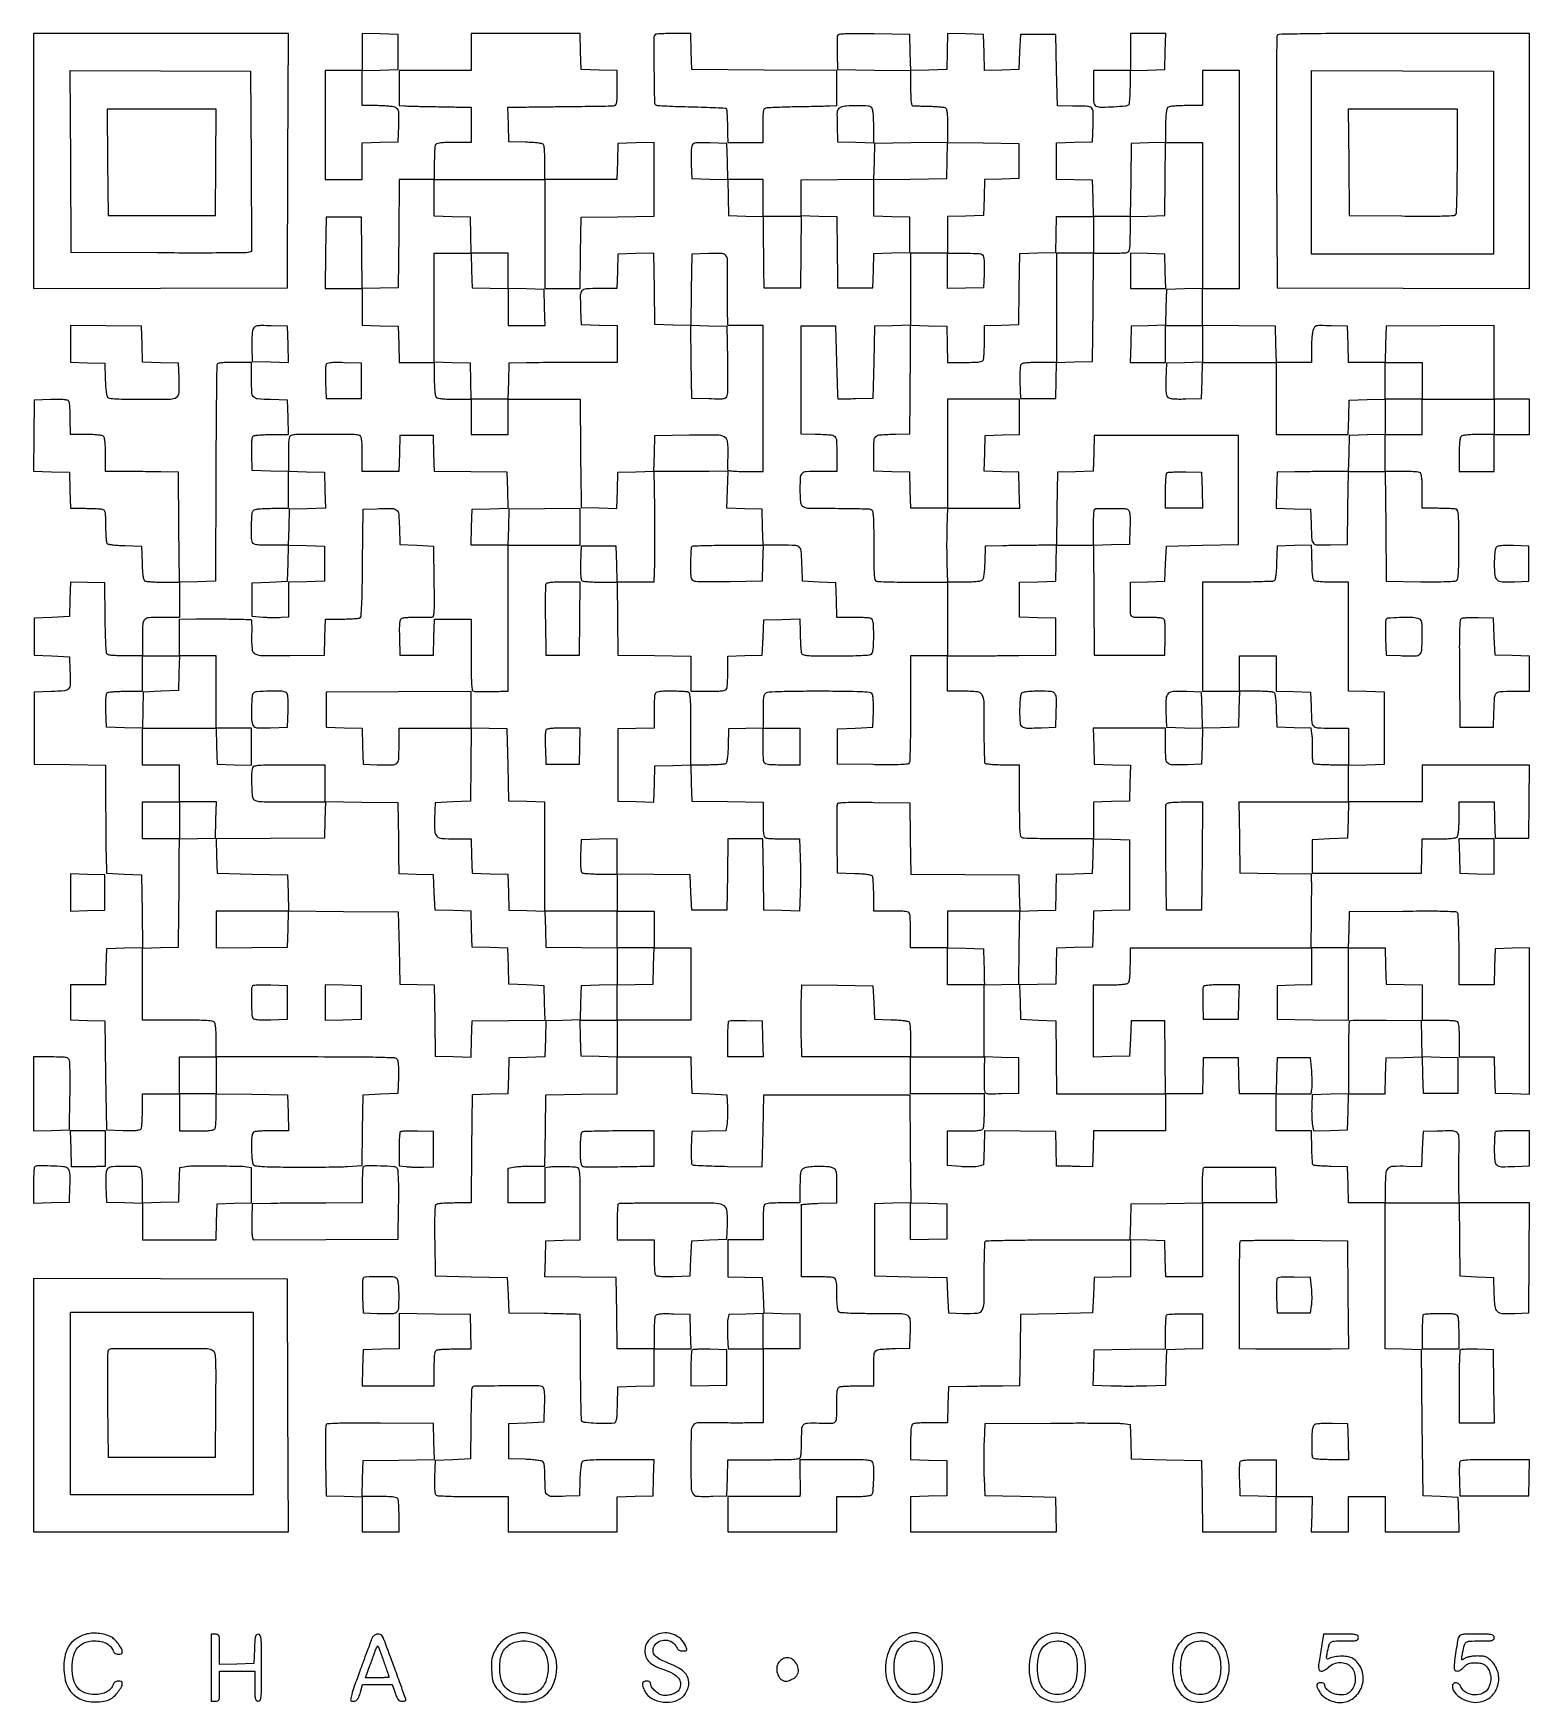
# Model space of a CAD drawing. Extents: x 179 to 1071, y 112 to 1107.
import ezdxf

# ---------------------------------------------------------------- set-up
doc = ezdxf.new("R2010")
doc.units = 0

msp = doc.modelspace()

# ---------------------------------------------------------------- linework, layer by layer
for points in [[(179, 1030.993714), (179, 954.987428), (254.75, 955.243714), (330.5, 955.5), (330.756286, 1031.25), (331.012572, 1107), (255.006286, 1107), (179, 1107)], [(223.235953, 1030.25), (223.5, 998.5), (255.5, 998.5), (287.5, 998.5), (287.764047, 1030.25), (288.028094, 1062), (255.5, 1062), (222.971906, 1062)], [(833, 965.534983), (833, 955), (843.534983, 955), (854.069966, 955), (853.784983, 965.25), (853.5, 975.5), (843.25, 975.784983), (833, 976.069966)], [(1007, 900), (1007, 889), (996, 889), (985, 889), (985, 900), (985, 911), (996, 911), (1007, 911)], [(266, 638), (266, 627), (255, 627), (244, 627), (244, 638), (244, 649), (255, 649), (266, 649)], [(1029.215017, 616.75), (1029.5, 606.5), (1039.75, 606.215017), (1050, 605.930034), (1050, 616.465017), (1050, 627), (1039.465017, 627), (1028.930034, 627)], [(201, 595), (201, 583.930034), (211.25, 584.215017), (221.5, 584.5), (221.5, 595), (221.5, 605.5), (211.25, 605.784983), (201, 606.069966)], [(549, 573), (549, 562), (560, 562), (571, 562), (571, 540.5), (571, 519), (549, 519), (527, 519), (527, 507.966168), (527, 496.932337), (516.25, 497.216168), (505.5, 497.5), (505.216168, 508.25), (504.932337, 519), (515.966168, 519), (527, 519), (527, 529.466168), (527, 539.932337), (537.75, 540.216168), (548.5, 540.5), (548.783832, 551.25), (549.067663, 562), (538.033832, 562), (527, 562), (527, 573), (527, 584), (538, 584), (549, 584)], [(353, 529.5), (353, 518.932337), (363.75, 519.216168), (374.5, 519.5), (374.5, 529.5), (374.5, 539.5), (363.75, 539.783832), (353, 540.067663)], [(288, 486), (288, 475), (277, 475), (266, 475), (266, 486), (266, 497), (277, 497), (288, 497)], [(723.5, 399), (723.5, 388.5), (712.75, 388.216168), (702, 387.932337), (702, 399), (702, 410.067663), (712.75, 409.783832), (723.5, 409.5)], [(179, 289.506286), (179, 214), (255.006326, 214), (331.012652, 214), (330.756326, 289.25), (330.5, 364.5), (254.75, 364.756286), (179, 365.012572)], [(310, 290.5), (310, 236), (255.5, 236), (201, 236), (201, 290.5), (201, 345), (255.5, 345), (310, 345)]]:
    msp.add_lwpolyline(points, close=True)
for points in [[(440, 1096), (440, 1085), (418.5, 1085), (397, 1085), (397, 1074.5), (397, 1064), (400.25, 1063.842718, 0.004828), (402.101333, 1063.771035, 0.000912), (405.482813, 1063.678965, 0.000974), (409.433167, 1063.586314, 0.000893), (413.5, 1063.506125, -0.000127), (417.930016, 1063.425568, -0.000085), (422.985937, 1063.331486, -0.000086), (427.876199, 1063.23881, -0.000171), (431.75, 1063.163407), (440, 1063), (440, 1052.5), (440, 1042), (429.606989, 1042, 0.005351), (424.039857, 1041.940414, 0.030363), (421.086379, 1041.69735, 0.063068), (419.398405, 1041.23239, 0.205218), (418.606989, 1040.418213, 0.07203), (418.367894, 1039.361889, 0.005915), (418.178303, 1036.534475, 0.007831), (418.044305, 1033.140776, 0.005951), (418, 1029.418213), (418, 1020), (407.513853, 1020), (397.027706, 1020), (396.763853, 987.75), (396.5, 955.5), (385.769986, 955.216371), (375.039971, 954.932742), (374.769986, 976.216371), (374.5, 997.5), (364, 997.5), (353.5, 997.5), (353.230112, 976.25), (352.960225, 955), (363.980112, 955), (375, 955), (375, 944.033832), (375, 933.067663), (385.75, 932.783832), (396.5, 932.5), (396.783832, 921.75), (397.067663, 911), (407.533832, 911), (418, 911), (418, 901.2, 0.008695), (418.074295, 896.928253, 0.018472), (418.311224, 893.630442, 0.019349), (418.671932, 891.200304, 0.150969), (419.2, 890.2, 0.150969), (420.200304, 889.671932, 0.019349), (422.630442, 889.311224, 0.018472), (425.928253, 889.074295, 0.008695), (430.2, 889), (440, 889), (440, 878.5), (440, 868), (451, 868), (462, 868), (462, 878.5), (462, 889), (483.5, 889), (505, 889), (505.044799, 878.25, 0.000683), (505.075575, 872.688123, 0.000213), (505.136715, 864.342188, 0.000213), (505.212953, 855.019799, 0.000235), (505.294799, 846), (505.5, 824.5), (516.215829, 824.216515), (526.931657, 823.93303), (527.215829, 834.716515), (527.5, 845.5), (538.212638, 845.783453), (548.925277, 846.066905), (549.212638, 824.283453, -0.001725), (549.301912, 815.118499, -0.001538), (549.332529, 805.594202, -0.001542), (549.307313, 797.030798, -0.004775), (549.217249, 791.25), (548.934498, 780), (538.001081, 780), (527.067663, 780), (526.783832, 790.75), (526.5, 801.5), (516, 801.5), (505.5, 801.5), (505.211769, 791.582645, 0.006827), (505.138177, 786.804805, 0.023663), (505.278982, 783.717063, 0.033714), (505.604266, 781.705135, 0.19692), (506.211769, 780.847958, 0.11539), (507.13948, 780.524367, 0.007606), (509.979916, 780.266219, 0.010692), (513.409363, 780.080715, 0.00777), (517.230498, 780.015313), (526.960995, 780), (527.230498, 758.25), (527.5, 736.5), (549.25, 736.230498), (571, 735.960995), (571, 725.480498), (571, 715), (581.393011, 715, 0.005351), (586.960143, 715.059586, 0.030363), (589.913621, 715.30265, 0.063068), (591.601595, 715.76761, 0.205218), (592.393011, 716.581787, 0.070866), (592.631754, 717.625328, 0.00637), (592.821697, 720.308374, 0.008183), (592.955668, 723.529225, 0.006301), (593, 727.046804), (593, 735.930034), (603.25, 736.215017), (613.5, 736.5), (614, 747), (614.5, 757.5), (625.25, 757.783832), (636, 758.067663), (636.14806, 750.283832, 0.002072), (636.219659, 747.19333, 0.002646), (636.312517, 744.345876, 0.002054), (636.412778, 741.96008, 0.02225), (636.5, 741, -0.004288), (636.588762, 740.302157, -0.002269), (636.687483, 739.435343, -0.002258), (636.780454, 738.547601, -0.003492), (636.85194, 737.77989, 0.309388), (637.648677, 736.806556, 0.050263), (640.181651, 736.334366, 0.019228), (645.146887, 736.108747, 0.001864), (657.195676, 736.069842, 0.003756), (665.961563, 736.140068, 0.008812), (672.507687, 736.357142, 0.005935), (677.472087, 736.668537, 0.155795), (678.695676, 737.162397, 0.162919), (679.302246, 738.140569, 0.028124), (679.688928, 740.316931, 0.022032), (679.928639, 743.483806, 0.007873), (680, 748.015456, 0.005854), (679.939139, 753.213584, 0.031972), (679.693996, 756.013285, 0.065854), (679.226369, 757.622658, 0.200133), (678.418213, 758.393011, 0.071958), (677.362696, 758.632084, 0.005943), (674.544751, 758.821697, 0.007853), (671.162354, 758.955693, 0.005972), (667.453196, 759), (658.069966, 759), (657.784983, 769.25), (657.5, 779.5), (647.5, 780), (637.5, 780.5), (637.24922, 789, 0.008149), (636.824625, 798.265736, 0.174999), (635.753677, 800.739381, 0.195758), (633.387102, 801.822167, 0.010619), (625.01478, 802), (614.067663, 802), (613.783832, 812.75), (613.5, 823.5), (603, 823.779247), (592.5, 824.058494), (592.813767, 835.105126), (593.127534, 846.151757), (581.813767, 845.992312, -0.001657), (576.700035, 845.937191, -0.001008), (570.655668, 845.904252, -0.00101), (564.661623, 845.895775, -0.001786), (559.716168, 845.916434), (548.932337, 846), (549.216168, 856.75), (549.5, 867.5), (570.204033, 867.770149, -0.004631), (586.50897, 867.831864, -0.117014), (590.811924, 866.785944, -0.256737), (592.706142, 863.997847, -0.029635), (592.979716, 856.160314, 0.001614), (592.915775, 853.135152, 0.002143), (592.878288, 850.38303, 0.001519), (592.86376, 848.07586, 0.021464), (592.896533, 847.25, 0.319612), (593.409056, 846.643099, 0.033378), (595.347333, 846.282225, 0.023284), (598.468059, 846.060955, 0.006057), (603.5, 846), (614, 846), (614, 889.5), (614, 933), (603.5, 933), (593, 933), (592.872412, 942.75, -0.001983), (592.831779, 947.205599, -0.001141), (592.816369, 952.57312, -0.00114), (592.825492, 957.964285, -0.001906), (592.860795, 962.498921, 0.007859), (592.821271, 972.092932, 0.171688), (591.84661, 974.683146, 0.214746), (589.528079, 975.796761, 0.013159), (581.671783, 975.78412), (571.5, 975.5), (571.230014, 954.216371), (570.960029, 932.932742), (560.230014, 933.216371), (549.5, 933.5), (549.230014, 954.783629), (548.960029, 976.067258), (538.230014, 975.783629), (527.5, 975.5), (527.215017, 965.25), (526.930034, 955), (516.484069, 955, 0.013279), (508.491055, 954.787682, 0.203503), (506.064186, 953.601462, 0.179309), (505.07159, 950.962726, 0.009911), (505.204946, 942), (505.5, 933.5), (516.25, 933.216168), (527, 932.932337), (527, 921.966168), (527, 911), (505.25, 910.953106, 0.000728), (496.152804, 910.920247, 0.000671), (486.804688, 910.860325, 0.000669), (478.473701, 910.78459, 0.002228), (473, 910.703106), (462.5, 910.5), (462.216168, 899.75), (461.932337, 889), (451, 889), (440.067663, 889), (439.783832, 899.75), (439.5, 910.5), (428.75, 910.783832), (418, 911.067663), (418, 943.533832), (418, 976), (428.965017, 976), (439.930034, 976), (440.215017, 965.75), (440.5, 955.5), (451.25, 955.216168), (462, 954.932337), (462, 943.966168), (462, 933), (473.033832, 933), (484.067663, 933), (483.783832, 943.75), (483.5, 954.5), (472.75, 954.783832), (462, 955.067663), (462, 965.533832), (462, 976), (451.033832, 976), (440.067663, 976), (439.783832, 986.75), (439.5, 997.5), (428.75, 997.783832), (418, 998.067663), (418, 1009.033832), (418, 1020), (451, 1020), (484, 1020), (484, 987.5), (484, 955), (494.480112, 955), (504.960225, 955), (505.230112, 976.25), (505.5, 997.5), (527.25, 997.769502), (549, 998.039005), (549, 1020.053334), (549, 1042.067663), (538.25, 1041.783832), (527.5, 1041.5), (527.216168, 1030.75), (526.932337, 1020), (505.466168, 1020), (484, 1020), (483.984687, 1029.75, 0.007309), (483.922789, 1033.573123, 0.010173), (483.747767, 1036.991726, 0.006962), (483.504905, 1039.827893, 0.117226), (483.199653, 1040.711195, 0.199883), (482.411, 1041.262532, 0.01918), (480.055937, 1041.684251, 0.019108), (476.800174, 1042.012968, 0.00836), (472.464966, 1042.211195), (462.5, 1042.5), (462.215017, 1052.75), (461.930034, 1063), (471.715017, 1063.156782, -0.000637), (476.828451, 1063.232198, -0.000189), (484.647536, 1063.334602, -0.00019), (493.433812, 1063.443019, -0.000205), (502, 1063.541965, 0.000407), (510.017483, 1063.637815, 0.000579), (517.139063, 1063.737001, 0.000318), (523.161882, 1063.83169, 0.008658), (524.75, 1063.885183, 0.150179), (526.016937, 1064.346383, 0.180427), (526.693513, 1065.410025, 0.049097), (526.955357, 1067.750569, 0.003324), (527, 1074.466168), (527, 1084.932337), (516.25, 1085.216168), (505.5, 1085.5), (505.216168, 1096.25), (504.932337, 1107), (472.466168, 1107), (440, 1107)], [(375, 1096.033832), (375, 1085), (364, 1085), (353, 1085), (353, 1052.5), (353, 1020), (364, 1020), (375, 1020), (375, 1030.966168), (375, 1041.932337), (385.75, 1042.216168), (396.5, 1042.5), (396.786344, 1052.260933, 0.003777), (396.926166, 1058.681392, 0.056645), (396.705325, 1060.905974, 0.164113), (395.98706, 1062.111198, 0.086391), (394.471244, 1063.010933, 0.057381), (392.958396, 1063.395109, 0.011168), (390.156223, 1063.709462, 0.011732), (386.854949, 1063.92739, 0.010614), (383.4349, 1064), (375, 1064), (375, 1074.466168), (375, 1084.932337), (385.75, 1085.216168), (396.5, 1085.5), (396.5, 1096), (396.5, 1106.5), (385.75, 1106.783832), (375, 1107.067663)], [(658.436432, 1105.69494, 0.081377), (658.244472, 1104.767103, 0.005152), (658.157067, 1101.976464, 0.007464), (658.136743, 1098.63317, 0.005474), (658.210159, 1094.924983), (658.5, 1085.5), (680.25, 1085.230498), (702, 1084.960995), (702, 1074.480498, 0.006044), (702.060773, 1069.453103, 0.023404), (702.281816, 1066.343966, 0.033857), (702.642859, 1064.419634, 0.323279), (703.25, 1063.916191, 0.009745), (704.091465, 1063.876227, 0.000583), (706.629688, 1063.808182, 0.000875), (709.653069, 1063.735956, 0.000646), (713, 1063.666191, -0.008542), (716.346812, 1063.543535, -0.011494), (719.370312, 1063.31117, -0.008703), (721.868182, 1063.017334, -0.110423), (722.75, 1062.690983, -0.196823), (723.330302, 1061.856626, -0.02577), (723.698117, 1059.681249, -0.021388), (723.930805, 1056.508072, -0.007607), (724, 1051.960485), (724, 1042.039005), (702.25, 1041.769502), (680.5, 1041.5), (680.216365, 1030.769409), (679.93273, 1020.038817), (658.216365, 1019.769409), (636.5, 1019.5), (636.5, 1009), (636.5, 998.5), (647.25, 998.216168), (658, 997.932337), (658.097508, 987.716168, 0.00036), (658.145798, 983.011867, 0.0002), (658.211168, 977.269749, 0.000199), (658.282022, 971.453222, 0.000321), (658.347508, 966.5), (658.5, 955.5), (669, 955.5), (679.5, 955.5), (679.784613, 965.716519), (680.069227, 975.933039), (690.784613, 976.216519), (701.5, 976.5), (701.5, 987), (701.5, 997.5), (690.75, 997.783832), (680, 998.067663), (680, 1009.014329), (680, 1019.960995), (701.75, 1020.230498), (723.5, 1020.5), (723.784032, 1031.269789), (724.068065, 1042.039577), (745.284032, 1041.769789), (766.5, 1041.5), (766.5, 1031), (766.5, 1020.5), (756.283481, 1020.215387), (746.066961, 1019.930773), (745.783481, 1009.215387), (745.5, 998.5), (734.75, 998.216168), (724, 997.932337), (724, 986.966168), (724, 976), (713, 976), (702, 976), (702, 954.533832), (702, 933.067663), (691.25, 932.783832), (680.5, 932.5), (680, 911), (679.5, 889.5), (669.25, 889.215017, -0.002651), (665.305962, 889.126288, -0.004298), (661.952274, 889.097461, -0.000888), (659.015258, 889.102679, -0.243658), (658.800293, 889.215017, -0.145075), (658.714895, 889.470063, -0.000137), (658.497602, 895.731911, -0.001369), (658.275651, 902.736355, -0.000837), (658.050293, 911), (657.5, 932.5), (647, 932.5), (636.5, 932.5), (636.5, 900.5), (636.5, 868.5), (645, 868.24922, -0.007926), (654.243436, 867.829771, -0.170244), (656.72373, 866.785637, -0.199796), (657.815028, 864.471708, -0.011573), (658, 856.480948), (658, 846), (647.606989, 846, 0.010489), (639.690882, 845.833918, 0.173193), (637.280498, 844.85735, 0.1992), (636.203143, 842.624896, 0.014569), (636.013655, 835.668213, 0.019709), (636.34944, 827.545885, 0.25091), (637.948677, 825.063984, 0.123618), (641.507215, 824.114521, 0.003688), (657.034844, 824, -0.002857), (664.737341, 823.955995, -0.004238), (671.484361, 823.821697, -0.001938), (677.224977, 823.63647, -0.082757), (678.418213, 823.393011, -0.25694), (679.300918, 822.347978, -0.031157), (679.723675, 819.260913, -0.016334), (679.950165, 813.758748, -0.002119), (680, 802, 0.002119), (680.049835, 790.241252, 0.016334), (680.276325, 784.739087, 0.031157), (680.699082, 781.652022, 0.25694), (681.581787, 780.606989, 0.083055), (682.779435, 780.363369, 0.001841), (688.696775, 780.178303, 0.004125), (695.642891, 780.043995, 0.002771), (703.581787, 780), (724, 780), (724, 758), (724, 736), (713, 736), (702, 736), (701.984687, 704.75, -0.002411), (701.920574, 692.67985, -0.003784), (701.73694, 682.306381, -0.001065), (701.490021, 673.296321, -0.134809), (701.162796, 672.22917, -0.230932), (700.095412, 671.572759, -0.012869), (696.091209, 671.285113, -0.012029), (689.928451, 671.150006, -0.002701), (679.428109, 671.22917), (658.5, 671.5), (658.5, 682), (658.5, 692.5), (669, 693), (679.5, 693.5), (679.788859, 702.850715, 0.009253), (679.838622, 706.871261, 0.017911), (679.703809, 710.083254, 0.018334), (679.425343, 712.506161, 0.136242), (678.954797, 713.554466, 0.201458), (677.536383, 714.293769, 0.009488), (672.043665, 714.645278, 0.009108), (663.450691, 714.874914, 0.001745), (647.848969, 714.953093, 0.002553), (635.075839, 714.907284, 0.005571), (625.284007, 714.713042, 0.003112), (617.626211, 714.428043, 0.112464), (615.93303, 713.964159, 0.136127), (614.898618, 712.97708, 0.091179), (614.324713, 711.435386, 0.038465), (614.059328, 708.72535, 0.005181), (614, 702.999799), (614, 693.069966), (603.75, 692.784983), (593.5, 692.5), (593.211195, 682.535034, -0.00836), (593.012968, 678.199826, -0.019108), (592.684251, 674.944063, -0.01918), (592.262532, 672.589, -0.199883), (591.711195, 671.800347, -0.117226), (590.827893, 671.495095, -0.006962), (587.991726, 671.252233, -0.010173), (584.573123, 671.077211, -0.007309), (580.75, 671.015313), (571, 671), (571, 692.393011, 0.002045), (570.950434, 704.514173, 0.015901), (570.724422, 710.164693, 0.030015), (570.303854, 713.337463, 0.258697), (569.418213, 714.393011, 0.070701), (568.376466, 714.631706, 0.006434), (565.712778, 714.821697, 0.008233), (562.515192, 714.955664, 0.006352), (559.025201, 715, 0.006824), (554.394852, 714.936805, 0.03479), (551.832752, 714.687898, 0.070258), (550.343123, 714.216173, 0.191652), (549.606989, 713.418213, 0.07196), (549.367915, 712.36267, 0.005942), (549.178303, 709.544413, 0.007852), (549.044307, 706.161644, 0.005972), (549, 702.452044), (549, 693.067663), (538.25, 692.783832), (527.5, 692.5), (527.5, 671), (527.5, 649.5), (538.215829, 649.216515), (548.931657, 648.93303), (549.215829, 659.716515), (549.5, 670.5), (560.215829, 670.783485), (570.931657, 671.06697), (571.215829, 660.283485), (571.5, 649.5), (592.75, 649.230112), (614, 648.960225), (614, 638.587101, 0.005366), (614.059624, 633.031766, 0.030412), (614.302751, 630.083197, 0.063156), (614.767796, 628.397746, 0.20506), (615.581787, 627.606989, 0.071846), (616.636061, 627.367951, 0.005987), (619.439535, 627.178303, 0.007887), (622.804649, 627.04431, 0.006006), (626.493312, 627), (635.823048, 627), (636.161524, 615.929466, -0.004764), (636.266676, 610.931858, -0.002918), (636.300119, 605.037582, -0.002925), (636.265031, 599.201074, -0.005203), (636.158029, 594.396568), (635.816058, 583.934202), (625.158029, 584.217101), (614.5, 584.5), (614.230112, 605.75), (613.960225, 627), (603.5, 627), (593.039775, 627), (592.769888, 605.75), (592.5, 584.5), (582, 584.5), (571.5, 584.5), (571, 595), (570.5, 605.5), (548.75, 605.769502), (527, 606.039005), (527, 616.553334), (527, 627.067663), (516.25, 626.783832), (505.5, 626.5), (505.210272, 617.08357, 0.007315), (505.137387, 612.565119, 0.024729), (505.278828, 609.617554, 0.035484), (505.606286, 607.690708, 0.193917), (506.210272, 606.848883, 0.115411), (507.139214, 606.524921, 0.007597), (509.985205, 606.266491, 0.010685), (513.421284, 606.080782, 0.007764), (517.25, 606.015313), (527, 606), (527, 595), (527, 584), (505.5, 584), (484, 584), (484, 616.466168), (484, 648.932337), (473.25, 649.216168), (462.5, 649.5), (462, 671), (461.5, 692.5), (450.75, 692.783832), (440, 693.067663), (440, 703.991103), (440, 714.914542), (396.75, 714.707271), (353.5, 714.5), (353.5, 704), (353.5, 693.5), (364.216508, 693.216508), (374.933016, 692.933016), (375.216508, 682.216508), (375.5, 671.5), (384, 671.204946, 0.009927), (392.965089, 671.071849, 0.179688), (395.602972, 672.066531, 0.203196), (396.788355, 674.49751, 0.01319), (397, 682.519052), (397, 693), (418.519502, 693), (440.039005, 693), (439.769502, 671.25), (439.5, 649.5), (429, 649), (418.5, 648.5), (418.209381, 639.016285, 0.018975), (418.265123, 631.392361, 0.191733), (419.546535, 628.554426, 0.177881), (422.477967, 627.260336, 0.015912), (430.656147, 627), (439.930034, 627), (440.215017, 616.75), (440.5, 606.5), (451.216508, 606.216508), (461.933016, 605.933016), (462.216508, 595.216508), (462.5, 584.5), (473.216508, 584.216508), (483.933016, 583.933016), (484.216508, 573.216508), (484.5, 562.5), (505.75, 562.230112), (527, 561.960225), (527, 551.013944), (527, 540.067663), (516.25, 539.783832), (505.5, 539.5), (505.215399, 529.284601), (504.930798, 519.069202), (494.715399, 518.784601), (484.5, 518.5), (484.216508, 507.783492), (483.933016, 497.066984), (473.216508, 496.783492), (462.5, 496.5), (462.216508, 485.783492), (461.933016, 475.066984), (451.216508, 474.783492), (440.5, 474.5), (440.236147, 442.25), (439.972294, 410), (430.236147, 409.984687, 0.007665), (426.414087, 409.920077, 0.010575), (422.986687, 409.73694, 0.007459), (420.146961, 409.482248, 0.115805), (419.22917, 409.162796, 0.230932), (418.572759, 408.095412, 0.012869), (418.285113, 404.091209, 0.012029), (418.150006, 397.928451, 0.002701), (418.22917, 387.428109), (418.5, 366.5), (440, 366), (461.5, 365.5), (462, 355), (462.5, 344.5), (483.414282, 344.252384, -0.001613), (491.458792, 344.131188, -0.002619), (498.29212, 343.97038, -0.000395), (504.342878, 343.791482, -0.191037), (504.693248, 343.640085, -0.195791), (504.842618, 343.285515, -0.000187), (504.947117, 334.309265, -0.001812), (505.023944, 324.256515, -0.001106), (505.045373, 312.387701, 0.002429), (505.09849, 300.456831, 0.003811), (505.272153, 290.201511, 0.00108), (505.510101, 281.29643, 0.134831), (505.835026, 280.234465, 0.229937), (507.093376, 279.456348, 0.008001), (512.983208, 278.949801, 0.015289), (519.356243, 278.699747, 0.019668), (525.216168, 278.879639, 0.241101), (526.132555, 279.432929, 0.093391), (526.682064, 280.857316, 0.03447), (527.001839, 283.674162, 0.004432), (527.216168, 289.75), (527.5, 300.5), (538.25, 300.783832), (549, 301.067663), (549, 312.033832), (549, 323), (560.034983, 323), (571.069966, 323), (570.784983, 333.25), (570.5, 343.5), (560.582645, 343.788231, 0.006827), (555.804805, 343.861823, 0.023663), (552.717063, 343.721018, 0.033714), (550.705135, 343.395734, 0.19692), (549.847958, 342.788231, 0.113964), (549.524772, 341.869999, 0.008157), (549.266219, 339.16123, 0.011132), (549.080746, 335.886984, 0.008167), (549.015313, 332.25), (549, 323), (538.019888, 323), (527.039775, 323), (526.769888, 344.25), (526.5, 365.5), (505.216371, 365.769986), (483.932742, 366.039971), (484.216371, 376.769986), (484.5, 387.5), (494.75, 387.784983), (505, 388.069966), (505, 409.534983, 0.001702), (504.95595, 422.472275, 0.018479), (504.72765, 427.685727, 0.048975), (504.249394, 430.335193, 0.308812), (503.25, 431.168965, 0.014066), (499.108108, 431.451561, 0.007845), (494.053654, 431.574426, 0.006793), (489.294433, 431.550765, 0.037698), (486.75, 431.311096), (484, 430.841089), (484, 420.420545), (484, 410), (473, 410), (462, 410), (462, 420.375), (462, 430.75), (465.125, 431.375, -0.028154), (466.828226, 431.616938, -0.006988), (469.63947, 431.816406, -0.007123), (472.868586, 431.954092, -0.007092), (476.105112, 432), (483.960225, 432), (484.230112, 453.25), (484.5, 474.5), (505.75, 474.769888), (527, 475.039775), (527, 486.019888), (527, 497), (548.966168, 497), (570.932337, 497), (571.216168, 486.25), (571.5, 475.5), (582, 475), (592.5, 474.5), (592.748108, 467, -0.007598), (592.803647, 463.89277, -0.007406), (592.765608, 460.758588, -0.007333), (592.651042, 458.007093, -0.027302), (592.459277, 456.284554), (591.922339, 453.069109), (581.711169, 452.784554), (571.5, 452.5), (571.210352, 443.089648, 0.008052), (571.156644, 439.42805, 0.011912), (571.237748, 436.217744, 0.007189), (571.406745, 433.558231, 0.182207), (571.710352, 432.910471, 0.180444), (572.430624, 432.593135, 0.001702), (578.289916, 432.273246, 0.005423), (585.085108, 431.99931, 0.003449), (593, 431.820823), (613.5, 431.5), (614, 453), (614.5, 474.5), (658, 474.5), (701.5, 474.5), (701.763808, 442.283972), (702.027617, 410.067944), (691.263808, 409.783972), (680.5, 409.5), (680.5, 388), (680.5, 366.5), (702, 366), (723.5, 365.5), (724, 355), (724.5, 344.5), (733.243181, 344.211167, 0.023959), (741.747799, 344.337778, 0.250568), (744.616401, 346.111651, 0.127355), (745.757139, 350.192095, 0.004897), (745.906976, 366.026927, -0.002845), (745.948436, 373.764816, -0.004409), (746.081133, 380.443282, -0.001463), (746.263263, 386.2028, -0.130492), (746.509183, 387.014858, -0.252893), (747.304299, 387.472038, -0.000952), (758.259455, 387.74072, -0.003986), (771.805739, 387.939111, -0.001668), (790.059017, 388), (833, 388), (833, 377.033832), (833, 366.067663), (822.25, 365.783832), (811.5, 365.5), (811, 355), (810.5, 344.5), (789, 344), (767.5, 343.5), (767.230112, 322.25), (766.960225, 301), (756.730112, 300.878498, -0.000016), (752.020408, 300.822715, -0.000009), (746.273845, 300.754941, -0.000009), (740.454193, 300.686515, -0.000015), (735.5, 300.628498), (724.5, 300.5), (724.216168, 289.75), (723.932337, 279), (714.547956, 279, 0.005972), (710.838356, 278.955693, 0.007852), (707.455587, 278.821697, 0.005942), (704.63733, 278.632085, 0.07196), (703.581787, 278.393011, 0.20495), (702.767927, 277.602718, 0.063217), (702.302822, 275.919034, 0.030446), (702.059651, 272.973908, 0.005377), (702, 267.426843), (702, 257.067663), (712.75, 256.783832), (723.5, 256.5), (723.5, 246), (723.5, 235.5), (712.75, 235.216168), (702, 234.932337), (702, 224.466168), (702, 214), (745.534983, 214), (789.069966, 214), (788.784983, 224.25), (788.5, 234.5), (767.5, 235), (746.5, 235.5), (746, 246.25, -0.007319), (745.844124, 251.143845, -0.004301), (745.79375, 257, -0.004301), (745.844124, 262.856155, -0.007319), (746, 267.75), (746.5, 278.5), (785.5, 278.793658, -0.001505), (800.748164, 278.862581, -0.002148), (814.282093, 278.82487, -0.001174), (825.724706, 278.71695, -0.032398), (828.715636, 278.487539), (832.931273, 277.88776), (833.215636, 267.69388), (833.5, 257.5), (854.5, 257), (875.5, 256.5), (875.769888, 235.25), (876.039775, 214), (898.019888, 214), (920, 214), (920, 224.5), (920, 235), (930.75, 235.00211), (941.5, 235.00422), (941.185662, 224.50211), (940.871323, 214), (951.935662, 214), (963, 214), (963, 224.5), (963, 235), (974, 235), (985, 235), (985, 224.5), (985, 214), (1007.034983, 214), (1029.069966, 214), (1028.784983, 224.25), (1028.5, 234.5), (1018, 235), (1007.5, 235.5), (1007, 279), (1006.5, 322.5), (995.75, 322.783832), (985, 323.067663), (985, 366.533832), (985, 410), (1006.980498, 410), (1028.960995, 410), (1029.230498, 388.25), (1029.5, 366.5), (1039.5, 366), (1049.5, 365.5), (1049.78602, 355.765906, 0.018563), (1050.288309, 348.223421, 0.181953), (1051.69017, 345.419268, 0.179528), (1054.602547, 344.215405, 0.01798), (1062.259538, 344.209712), (1070.5, 344.5), (1070.763664, 377.25), (1071.027329, 410), (1050.013664, 410), (1029, 410), (1028.914061, 420.25, -0.00191), (1028.892623, 424.947798, -0.001083), (1028.900725, 430.635728, -0.001082), (1028.933707, 436.367535, -0.001783), (1028.98934, 441.212054, 0.012933), (1028.900453, 449.430724, 0.204244), (1027.735056, 451.908602, 0.182712), (1025.080826, 452.928295, 0.010014), (1016, 452.795054), (1007.5, 452.5), (1007, 442.065722), (1006.5, 431.631443), (997.704684, 431.826653, 0.015735), (989.53858, 431.750904, 0.179481), (986.615159, 430.528927, 0.189304), (985.276959, 427.726614, 0.017835), (985, 419.964816), (985, 410), (974.033832, 410), (963.067663, 410), (962.783832, 420.75), (962.5, 431.5), (952.560598, 431.772735, -0.005103), (948.710893, 431.917699, -0.007801), (945.376729, 432.129521, -0.003444), (942.555841, 432.372536, -0.174895), (942.062331, 432.604335, -0.174373), (941.694292, 433.38585, -0.008212), (941.462677, 436.333159, -0.008696), (941.264525, 440.772269, -0.002012), (941.091064, 448.25), (941, 453), (930.5, 453), (920, 453), (920, 464), (920, 475), (930.375, 475), (940.75, 475), (941.244434, 477.75, 0.039272), (941.398976, 479.299801, 0.008128), (941.411669, 482.042188, 0.008495), (941.320258, 485.235542, 0.007917), (941.119434, 488.5), (940.5, 496.5), (930.5, 496.5), (920.5, 496.5), (920.216168, 485.75), (919.932337, 475), (909, 475), (898.067663, 475), (897.783832, 485.75), (897.5, 496.5), (887, 496.5), (876.5, 496.5), (876.216168, 485.75), (875.932337, 475), (864.985671, 475), (854.039005, 475), (853.769502, 496.75), (853.5, 518.5), (843.5, 518.5), (833.5, 518.5), (833, 508), (832.5, 497.5), (821.75, 497.216168), (811, 496.932337), (811, 518.466168), (811, 540), (820.8, 540, 0.008695), (825.071747, 540.074295, 0.018472), (828.369558, 540.311224, 0.019349), (830.799696, 540.671932, 0.150969), (831.8, 541.2, 0.150969), (832.328068, 542.200304, 0.019349), (832.688776, 544.630442, 0.018472), (832.925705, 547.928253, 0.008695), (833, 552.2), (833, 562), (887, 562), (941, 562), (941, 551.034983), (941, 540.069966), (930.75, 539.784983), (920.5, 539.5), (920.5, 529.5), (920.5, 519.5), (941.75, 519.230112), (963, 518.960225), (963, 540.480112), (963, 562), (973.966168, 562), (984.932337, 562), (985.216168, 551.25), (985.5, 540.5), (996.25, 540.216168), (1007, 539.932337), (1007, 529.466168), (1007, 519), (1016.418213, 519, -0.005951), (1020.140776, 518.955695, -0.007831), (1023.534475, 518.821697, -0.005915), (1026.361889, 518.632106, -0.07203), (1027.418213, 518.393011, -0.205218), (1028.23239, 517.601595, -0.063068), (1028.69735, 515.913621, -0.030363), (1028.940414, 512.960143, -0.005351), (1029, 507.393011), (1029, 497), (1039.466168, 497), (1049.932337, 497), (1050.216168, 486.25), (1050.5, 475.5), (1060.75, 475.215017), (1071, 474.930034), (1071, 518.5), (1071, 562.069966), (1060.75, 561.784983), (1050.5, 561.5), (1050.216168, 550.75), (1049.932337, 540), (1039.466168, 540), (1029, 540), (1028.984687, 560.75, 0.003606), (1028.920739, 568.793811, 0.005493), (1028.738127, 575.776074, 0.002207), (1028.490203, 581.739938, 0.130645), (1028.166836, 582.764295, 0.241759), (1027.006827, 583.445189, 0.006458), (1020.895282, 583.710935, 0.008037), (1011.662586, 583.844504, 0.001667), (995.432148, 583.764295), (963.5, 583.5), (963.216168, 572.75), (962.932337, 562), (951.887126, 562), (940.841915, 562), (941.018567, 580.25, 0.000673), (941.079078, 587.511441, 0.000848), (941.114654, 594.234783, 0.000673), (941.127344, 599.875792, 0.006766), (941.097609, 602.230112), (941, 605.960225), (919.75, 606.230112), (898.5, 606.5), (898.230112, 627.75), (897.960225, 649), (930.513944, 649), (963.067663, 649), (962.783832, 638.25), (962.5, 627.5), (952, 627), (941.5, 626.5), (941.5, 616.5), (941.5, 606.5), (974, 606.5), (1006.5, 606.5), (1006.784983, 616.75), (1007.069966, 627), (1016.834983, 627, 0.00874), (1021.089346, 627.074375, 0.018513), (1024.377065, 627.311444, 0.019392), (1026.800997, 627.672291, 0.150838), (1027.8, 628.2, 0.150969), (1028.328068, 629.200304, 0.019349), (1028.688776, 631.630442, 0.018472), (1028.925705, 634.928253, 0.008695), (1029, 639.2), (1029, 649), (1039.466168, 649), (1049.932337, 649), (1050.216168, 638.25), (1050.5, 627.5), (1060.5, 627.5), (1070.5, 627.5), (1070.769502, 649.25), (1071.039005, 671), (1039.019502, 671), (1007, 671), (1007, 660), (1007, 649), (985, 649), (963, 649), (963, 659.966168), (963, 670.932337), (973.75, 671.216168), (984.5, 671.5), (984.5, 693), (984.5, 714.5), (973.75, 714.783832), (963, 715.067663), (963, 747.533832), (963, 780), (953.059017, 780, -0.007587), (948.501403, 780.069157, -0.021357), (945.322717, 780.301781, -0.025729), (943.143971, 780.669514, -0.19692), (942.309017, 781.25, -0.096278), (941.98871, 782.046274, -0.014581), (941.711698, 783.748438, -0.015885), (941.504766, 785.802581, -0.013144), (941.411656, 788, 0.001394), (941.366062, 790.41856, 0.000977), (941.301776, 793.143089, 0.000985), (941.229954, 795.752846, 0.002056), (941.161656, 797.784983), (941, 802.069966), (930.75, 801.784983), (920.5, 801.5), (920.211195, 791.535034, -0.00836), (920.012968, 787.199826, -0.019108), (919.684251, 783.944063, -0.01918), (919.262532, 781.589, -0.199883), (918.711195, 780.800347, -0.131294), (917.725297, 780.489938, -0.002049), (911.760476, 780.252233, -0.005289), (904.790108, 780.076871, -0.003459), (896.75, 780.015313), (876, 780), (876, 747.5), (876, 715), (887.033832, 715), (898.067663, 715), (897.783832, 704.25), (897.5, 693.5), (886.784171, 693.216515), (876.068343, 692.93303), (875.784171, 703.716515), (875.5, 714.5), (866.756819, 714.788833, 0.015911), (858.543687, 714.798729, 0.1808), (855.590099, 713.590338, 0.196684), (854.284495, 710.790234, 0.019336), (854.214442, 703.195786), (854.5, 693.5), (865.283485, 693.215829), (876.06697, 692.931657), (875.783485, 682.215829), (875.5, 671.5), (867, 671.204946, -0.009927), (858.034911, 671.071849, -0.179688), (855.397028, 672.066531, -0.203196), (854.211645, 674.49751, -0.01319), (854, 682.519052), (854, 693), (832.466168, 693), (810.932337, 693), (811.216168, 682.25), (811.5, 671.5), (822.283485, 671.215829), (833.06697, 670.931657), (832.783485, 660.215829), (832.5, 649.5), (821.75, 649.216168), (811, 648.932337), (811, 637.966168), (811, 627), (790.581787, 627, -0.002771), (782.642891, 627.043995, -0.004125), (775.696775, 627.178303, -0.001841), (769.779435, 627.363369, -0.083055), (768.581787, 627.606989, -0.258697), (767.696146, 628.662537, -0.030015), (767.275578, 631.835307, -0.015901), (767.049566, 637.485827, -0.002045), (767, 649.606989), (767, 671), (757.059017, 671, -0.009257), (753.205345, 671.071356, -0.014021), (749.859348, 671.289385, -0.008654), (747.117006, 671.593422, -0.226114), (746.509183, 671.985142, -0.130492), (746.263263, 672.7972, -0.001463), (746.081133, 678.556718, -0.004409), (745.948436, 685.235184, -0.002845), (745.906976, 692.973073, 0.004747), (745.761932, 708.804504, 0.127981), (744.638352, 712.813836, 0.243585), (741.791486, 714.619059, 0.021818), (733.065741, 715), (724, 715), (724, 725.5), (724, 736), (734.25, 736.055951, 0.000445), (739.634636, 736.090134, 0.000129), (747.951563, 736.152469, 0.000129), (757.325425, 736.227558, 0.000138), (766.5, 736.305951), (788.5, 736.5), (788.5, 747.5), (788.5, 758.5), (777.75, 758.783832), (767, 759.067663), (767, 769.5), (767, 779.932337), (777.75, 780.216168), (788.5, 780.5), (788.783832, 791.25), (789.067663, 802), (800.020167, 802), (810.972671, 802), (811.236336, 769.25), (811.5, 736.5), (832.5, 736.5), (853.5, 736.5), (853.78684, 746.918214, 0.00645), (853.860401, 751.947317, 0.022541), (853.719849, 755.18768, 0.031668), (853.396378, 757.303077, 0.193816), (852.78684, 758.197994, 0.113328), (851.92063, 758.528278, 0.01284), (849.821759, 758.766274, 0.015016), (847.274703, 758.912129, 0.01168), (844.5, 758.922707, -0.005917), (835.896032, 758.856342, -0.186585), (833.958951, 759.614468, -0.202751), (833.114697, 761.461462, -0.007165), (833, 769.465017), (833, 779.930034), (843.25, 780.215017), (853.5, 780.5), (854, 791), (854.5, 801.5), (876, 802), (897.5, 802.5), (897.5, 835), (897.5, 867.5), (854.5, 867.5), (811.5, 867.5), (811.216508, 856.783492), (810.933016, 846.066984), (800.216508, 845.783492), (789.5, 845.5), (789.230498, 823.75), (788.960995, 802), (778.230498, 801.953106, 0.00116), (773.36156, 801.920536, 0.000692), (767.567709, 801.860325, 0.000692), (761.795761, 801.784366, 0.001199), (757, 801.703106), (746.5, 801.5), (746.209882, 792.054124, -0.010217), (746.019842, 788.34104, -0.013854), (745.687053, 784.999888, -0.010763), (745.277004, 782.259099, -0.131421), (744.837437, 781.304124, -0.163146), (743.857765, 780.697224, -0.028028), (741.673994, 780.310785, -0.021958), (738.494624, 780.071257, -0.007822), (733.939939, 780), (724.124768, 780), (723.812384, 791, -0.004472), (723.714992, 796.007575, -0.002626), (723.683525, 802, -0.002626), (723.714992, 807.992425, -0.004472), (723.812384, 813), (724.124768, 824), (745.596216, 824), (767.067663, 824), (766.783832, 834.75), (766.5, 845.5), (756.216527, 845.785353), (745.933054, 846.070705), (746.216527, 856.785353), (746.5, 867.5), (756.75, 867.784983), (767, 868.069966), (767, 878.534983), (767, 889), (745.5, 889), (724, 889), (724, 856.5), (724, 824), (713.033832, 824), (702.067663, 824), (701.783832, 834.75), (701.5, 845.5), (690.75, 845.783832), (680, 846.067663), (680, 856.51478, -0.011647), (680.185518, 864.47786, -0.200091), (681.277454, 866.78796, -0.169892), (683.758299, 867.830143, -0.00791), (693, 868.24922), (701.5, 868.5), (701.705814, 890, 0.00024), (701.78785, 899.022277, 0.000217), (701.86415, 908.352126, 0.000217), (701.925226, 916.708194, 0.000694), (701.955814, 922.283832), (702, 933.067663), (712.75, 932.783832), (723.5, 932.5), (723.783832, 921.75), (724.067663, 911), (734.426843, 911, 0.005377), (739.973908, 911.059651, 0.030446), (742.919034, 911.302822, 0.063217), (744.602718, 911.767927, 0.20495), (745.393011, 912.581787, 0.071958), (745.632084, 913.637304, 0.005943), (745.821697, 916.455249, 0.007853), (745.955693, 919.837646, 0.005972), (746, 923.546804), (746, 932.930034), (756.25, 933.215017), (766.5, 933.5), (766.76979, 954.716369), (767.03958, 975.932738), (777.76979, 976.216369), (788.5, 976.5), (788.783832, 987.25), (789.067663, 998), (800.033832, 998), (811, 998), (811, 987), (811, 976), (800, 976), (789, 976), (789, 943.5), (789, 911), (779.25, 910.984687, 0.007755), (775.421391, 910.919286, 0.010675), (771.985645, 910.733781, 0.007585), (769.139851, 910.475649, 0.115445), (768.211769, 910.152042, 0.19692), (767.604266, 909.294865, 0.033714), (767.278982, 907.282937, 0.023663), (767.138177, 904.195195, 0.006827), (767.211769, 899.417355), (767.5, 889.5), (778, 889.5), (788.5, 889.5), (788.783492, 900.216508), (789.066984, 910.933016), (799.783492, 911.216508), (810.5, 911.5), (810.763853, 943.75), (811.027706, 976), (820.432066, 976, 0.005959), (824.149321, 976.044306, 0.007839), (827.538545, 976.178303, 0.005926), (830.362208, 976.367903, 0.072001), (831.418213, 976.606989, 0.204941), (832.232062, 977.397244, 0.063222), (832.697172, 979.080782, 0.030449), (832.940347, 982.025624, 0.005378), (833, 987.572006), (833, 997.930034), (843.25, 998.215017), (853.5, 998.5), (853.769502, 1020.25), (854.039005, 1042), (865.019502, 1042), (876, 1042), (876, 998.533832), (876, 955.067663), (865.25, 954.783832), (854.5, 954.5), (854.216519, 943.784613), (853.933039, 933.069227), (843.716519, 932.784613), (833.5, 932.5), (833.216168, 921.75), (832.932337, 911), (843.466168, 911), (854, 911), (854, 922), (854, 933), (865, 933), (876, 933), (876, 922.033832), (876, 911.067663), (865.25, 910.783832), (854.5, 910.5), (854.215609, 900.900987, 0.006919), (854.139302, 896.065714, 0.027023), (854.294874, 893.081903, 0.044369), (854.67274, 891.166788, 0.149751), (855.364894, 890.112128, 0.1305), (856.478955, 889.596888, 0.02258), (858.802758, 889.296615, 0.019663), (861.980927, 889.156589, 0.008898), (866.149285, 889.211141), (875.5, 889.5), (875.783832, 900.25), (876.067663, 911), (898.033832, 911), (920, 911), (920, 889.5), (920, 868), (941.465017, 868), (962.930034, 868), (963.215017, 878.25), (963.5, 888.5), (974.25, 888.783832), (985, 889.067663), (985, 878.567663), (985, 868.067663), (974.25, 867.783832), (963.5, 867.5), (963.216168, 856.75), (962.932337, 846), (952.216168, 845.953106, 0.00116), (947.352763, 845.920537, 0.000691), (941.563499, 845.860325, 0.000692), (935.794778, 845.784366, 0.001198), (931, 845.703106), (920.5, 845.5), (920.216527, 834.785353), (919.933054, 824.070705), (930.216527, 823.785353), (940.5, 823.5), (940.75078, 815, 0.007628), (941.167898, 805.685433, 0.170037), (942.198021, 803.227472, 0.207027), (944.474513, 802.186732, 0.012089), (952.277755, 802.215323), (962.5, 802.5), (962.769502, 824.25), (963.039005, 846), (974.005838, 846), (984.972671, 846), (985.236336, 813.25), (985.5, 780.5), (1005.915161, 780.264627, 0.003567), (1014.935263, 780.224986, 0.009007), (1021.497271, 780.361189, 0.006394), (1026.388516, 780.613581, 0.158401), (1027.628716, 781.106824, 0.193041), (1028.297085, 782.339972, 0.013613), (1028.64877, 786.322961, 0.012219), (1028.870242, 792.40351, 0.002934), (1028.931823, 802.497385, 0.00223), (1028.883805, 813.855589, 0.016274), (1028.659381, 819.295385, 0.029737), (1028.245672, 822.382094, 0.258459), (1027.386481, 823.405188, 0.072422), (1026.347052, 823.639607, 0.005762), (1023.525154, 823.825274, 0.007711), (1020.138494, 823.956593, 0.005834), (1016.418213, 824), (1007, 824), (1007, 834.393011, 0.005351), (1006.940414, 839.960143, 0.030363), (1006.69735, 842.913621, 0.063068), (1006.23239, 844.601595, 0.205218), (1005.418213, 845.393011, 0.07203), (1004.361889, 845.632106, 0.005915), (1001.534475, 845.821697, 0.007831), (998.140776, 845.955695, 0.005951), (994.418213, 846), (985, 846), (985, 857), (985, 868), (996, 868), (1007, 868), (1007, 878.5), (1007, 889), (1028.5, 889), (1050, 889), (1050, 878.5), (1050, 868), (1040.7, 868, 0.009379), (1036.676508, 867.924518, 0.019071), (1033.522984, 867.685484, 0.019949), (1031.181224, 867.322729, 0.149044), (1030.2, 866.8, 0.150969), (1029.671932, 865.799696, 0.019349), (1029.311224, 863.369558, 0.018472), (1029.074295, 860.071747, 0.008695), (1029, 855.8), (1029, 846), (1039.5, 846), (1050, 846), (1050, 857), (1050, 868), (1060.5, 868), (1071, 868), (1071, 878.5), (1071, 889), (1060.5, 889), (1050, 889), (1050, 911.013853), (1050, 933.027706), (1017.75, 932.763853), (985.5, 932.5), (985.216168, 921.75), (984.932337, 911), (974, 911), (963.067663, 911), (962.783832, 921.75), (962.5, 932.5), (952.739067, 932.786344, 0.003777), (946.318608, 932.926166, 0.056645), (944.094026, 932.705325, 0.164113), (942.888802, 931.98706, 0.086391), (941.989067, 930.471244, 0.057381), (941.604891, 928.958396, 0.011168), (941.290538, 926.156223, 0.011732), (941.07261, 922.854949, 0.010614), (941, 919.4349), (941, 911), (930.533832, 911), (920.067663, 911), (919.783832, 921.75), (919.5, 932.5), (897.75, 932.769502), (876, 933.039005), (876, 944.019502), (876, 955), (887, 955), (898, 955), (898, 1020), (898, 1085), (887, 1085), (876, 1085), (876, 1074.5), (876, 1064), (866.2, 1064, 0.008695), (861.928253, 1063.925705, 0.018472), (858.630442, 1063.688776, 0.019349), (856.200304, 1063.328068, 0.150969), (855.2, 1062.8, 0.150838), (854.672291, 1061.800997, 0.019392), (854.311444, 1059.377065, 0.018513), (854.074375, 1056.089346, 0.00874), (854, 1051.834983), (854, 1042.069966), (843.75, 1041.784983), (833.5, 1041.5), (833.230498, 1019.75), (832.960995, 998), (822.014329, 998), (811.067663, 998), (810.783832, 1008.75), (810.5, 1019.5), (799.75, 1019.783832), (789, 1020.067663), (789, 1031), (789, 1041.932337), (799.75, 1042.216168), (810.5, 1042.5), (810.783598, 1052.624582, 0.011598), (810.820931, 1060.387322, 0.207484), (809.809181, 1062.607745, 0.175916), (807.42579, 1063.575818, 0.007914), (798.430006, 1063.77126), (789.5, 1063.823905), (789, 1085.161952), (788.5, 1106.5), (778, 1106.5), (767.5, 1106.5), (767, 1096), (766.5, 1085.5), (756.284183, 1085.215394), (746.068365, 1084.930789), (745.784183, 1095.715394), (745.5, 1106.5), (734.784171, 1106.783485), (724.068343, 1107.06697), (723.784171, 1096.283485), (723.5, 1085.5), (712.784171, 1085.216515), (702.068343, 1084.93303), (701.784171, 1095.716515), (701.5, 1106.5), (680.226273, 1106.769957, 0.002397), (669.096014, 1106.857837, 0.0131), (663.0794, 1106.718847, 0.01632), (659.363561, 1106.413716, 0.279403)], [(549.666667, 1106.333333, 0.200253), (548.828995, 1104.296167, 0.001404), (548.981048, 1085.212467, 0.001195), (549.234224, 1065.983942, 0.255786), (550.118275, 1064.426902, 0.124049), (551.029484, 1064.138292, 0.001749), (556.816441, 1063.811555, 0.004748), (563.560575, 1063.518626, 0.003095), (571.350198, 1063.302629, -0.002361), (579.098223, 1063.099171, -0.003784), (585.707647, 1062.844292, -0.000829), (591.492817, 1062.567717, -0.186305), (591.981923, 1062.350575, -0.172188), (592.318903, 1061.641349, -0.010761), (592.509536, 1059.293219, -0.008095), (592.679155, 1055.378055, -0.001123), (592.88126, 1047.25), (593, 1042), (603.5, 1042), (614, 1042), (614, 1052.031385, -0.00639), (614.063468, 1056.997041, -0.026002), (614.297438, 1060.00788, -0.041695), (614.698783, 1061.864573, -0.231024), (615.3756, 1062.590637, -0.078007), (616.406494, 1062.811127, -0.002001), (621.157097, 1063.05365, -0.004208), (626.751483, 1063.269637, -0.002855), (633.1256, 1063.425593, 0.0003), (639.706419, 1063.552964, 0.000353), (645.938457, 1063.681737, 0.000309), (651.202924, 1063.797498, 0.002209), (653.75, 1063.866341), (658, 1064), (658, 1074.489377), (658, 1084.978755), (614.75, 1085.239377), (571.5, 1085.5), (571.216168, 1096.25), (570.932337, 1107), (560.632835, 1107, 0.006042), (556.637527, 1106.951722, 0.009138), (553.162979, 1106.804167, 0.004541), (550.245234, 1106.600177, 0.178489)], [(833, 1096), (833, 1085), (822, 1085), (811, 1085), (811, 1074.519052, 0.003566), (811.047914, 1067.801309, 0.048961), (811.32041, 1065.380875, 0.156729), (812.017414, 1064.166019, 0.123899), (813.359632, 1063.445874, 0.067907), (816.385553, 1063.110761, 0.008063), (823.148114, 1063.391119, 0.00588), (830.051628, 1063.870432, 0.118676), (832.035655, 1064.522036, 0.226784), (832.419286, 1065.118978, 0.008402), (832.716724, 1067.852847, 0.013799), (832.93016, 1071.184665, 0.009095), (833, 1075.024034), (833, 1084.930034), (843.25, 1085.215017), (853.5, 1085.5), (853.783832, 1096.25), (854.067663, 1107), (843.533832, 1107), (833, 1107)], [(920.460009, 1105.75, 0.090591), (920.266358, 1104.709509, 0.000109), (920.198937, 1082.982812, 0.000984), (920.176611, 1058.652573, 0.000605), (920.241394, 1030), (920.5, 955.5), (995.75, 955.243674), (1071, 954.987348), (1071, 1030.993674), (1071, 1107), (995.968615, 1107, 0.000668), (957.448289, 1106.948566, 0.003471), (936.19131, 1106.744245, 0.001205), (921.475143, 1106.465155, 0.305157)], [(308.758677, 1030.77123), (309.017354, 977.04246), (306.758677, 976.494347, -0.057902), (304.987826, 976.276519, -0.000418), (290.035361, 976.188577, -0.001589), (272.903102, 976.156579, -0.001017), (253, 976.223117), (201.5, 976.5), (201.241383, 1030.758691), (200.982767, 1085.017383), (254.741383, 1084.758691), (308.5, 1084.5)], [(1049.5, 1030), (1049.5, 975.5), (995.211905, 975.5), (940.92381, 975.5), (940.942857, 1025.75, -0.000032), (940.951538, 1045.331386, -0.000047), (940.961905, 1062.563467, -0.000022), (940.972765, 1077.239555, -0.00086), (940.980952, 1080.508612), (941, 1085.017225), (995.25, 1084.758612), (1049.5, 1084.5)], [(660.213562, 1062.955359, 0.110951), (658.930624, 1062.072473, 0.141443), (658.288221, 1060.79529, 0.049489), (658.08389, 1058.428326, 0.004132), (658.213562, 1052.268745), (658.5, 1042.5), (669.25, 1042.216168), (680, 1041.932337), (680, 1051.766168, 0.008652), (679.925781, 1056.054729, 0.018432), (679.688986, 1059.362299, 0.019308), (679.328414, 1061.798441, 0.151095), (678.8, 1062.8, 0.184031), (676.766019, 1063.711757, 0.012265), (670.261608, 1063.925752, 0.016958), (663.80475, 1063.760711, 0.080745)], [(963.235953, 1030.25), (963.5, 998.5), (994.93202, 998.235498, 0.001697), (1010.901959, 998.155315, 0.00816), (1019.995146, 998.288929, 0.006635), (1026.009704, 998.555446, 0.241447), (1027.166708, 999.235498, 0.134731), (1027.492293, 1000.296498, 0.001088), (1027.738089, 1009.161365, 0.003824), (1027.920853, 1019.372002, 0.002438), (1027.984687, 1031.25), (1028, 1062), (995.485953, 1062), (962.971906, 1062)], [(571.482701, 1039.784677, 0.04768), (571.275821, 1038.419218, 0.007332), (571.164827, 1035.674249, 0.008132), (571.133974, 1032.421832, 0.00698), (571.204946, 1029), (571.5, 1020.5), (582.216508, 1020.216508), (592.933016, 1019.933016), (593.216508, 1009.216508), (593.5, 998.5), (603.75, 998.215017), (614, 997.930034), (614.097508, 987.715017, 0.00036), (614.145798, 983.011161, 0.000199), (614.211168, 977.269411, 0.000199), (614.282021, 971.453142, 0.000321), (614.347508, 966.5), (614.5, 955.5), (625.5, 955.5), (636.5, 955.5), (636.726744, 976.75), (636.953489, 998), (625.476744, 998), (614, 998), (614, 1009), (614, 1020), (603.533832, 1020), (593.067663, 1020), (592.783832, 1030.75), (592.5, 1041.5), (582.277755, 1041.784677, 0.003561), (575.727273, 1041.920422, 0.049238), (573.367986, 1041.719881, 0.160205), (572.183978, 1041.071664, 0.127313)], [(745.527452, 973.746645, -0.047213), (745.730902, 972.414471, -0.007738), (745.839778, 969.806198, -0.008456), (745.868543, 966.723436, -0.00737), (745.796504, 963.496645), (745.5, 955.5), (734.75, 955.216168), (724, 954.932337), (724, 965.466168), (724, 976), (734.480948, 976, -0.003696), (741.090691, 975.951146, -0.046645), (743.565956, 975.682761, -0.147279), (744.810178, 975.013211, -0.135509)], [(201, 922.054871), (201, 911.069966), (211.25, 910.784983), (221.5, 910.5), (221.790118, 901.054124, 0.010217), (221.980158, 897.34104, 0.013854), (222.312947, 893.999888, 0.010763), (222.722996, 891.259099, 0.131421), (223.162563, 890.304124, 0.192815), (224.402312, 889.63148, 0.013854), (228.373284, 889.279305, 0.012278), (234.455375, 889.059067, 0.00291), (244.603393, 889, 0.003812), (260.701661, 889.122751, 0.134553), (264.273833, 890.160588, 0.252539), (265.811677, 892.81064, 0.016446), (265.795054, 902), (265.5, 910.5), (254.783492, 910.783492), (244.066984, 911.066984), (243.783492, 921.783492), (243.5, 932.5), (222.25, 932.769888), (201, 933.039775)], [(310.01538, 931.028739, 0.089721), (309.593321, 929.72211, 0.014763), (309.31694, 927.072896, 0.015383), (309.175108, 923.826587, 0.011481), (309.211167, 920.243181), (309.5, 911.5), (320.284178, 911.215822), (331.068357, 910.931643), (330.784178, 921.715822), (330.5, 932.5), (320.804214, 932.785558, 0.004805), (314.993862, 932.900817, 0.042938), (312.44983, 932.708127, 0.109092), (311.012545, 932.136149, 0.121424)], [(592.783711, 913, -0.002831), (592.85157, 905.36337, -0.003993), (592.819151, 898.557001, -0.002348), (592.719172, 892.826644, -0.054764), (592.505956, 891.215323, -0.127702), (591.811162, 889.928278, -0.160964), (590.631456, 889.279857, -0.049294), (588.275298, 889.079402, -0.003551), (581.722245, 889.215323), (571.5, 889.5), (571.230403, 911.284031), (570.960806, 933.068061), (581.730403, 932.784031), (592.5, 932.5)], [(288.467469, 909.75, 0.087196), (288.27321, 908.714977, 0.00014), (288.062599, 890.067188, 0.001101), (287.878098, 869.12638, 0.00068), (287.748854, 844.5), (287.5, 780.5), (276.763707, 780.216307), (266.027415, 779.932615), (265.763707, 812.716307), (265.5, 845.5), (255, 845.703106, 0.001261), (250.168766, 845.784374, 0.000701), (244.279687, 845.860325, 0.000699), (238.319391, 845.920497, 0.001132), (233.25, 845.953106), (222, 846), (222, 855.8, 0.008695), (221.925705, 860.071747, 0.018472), (221.688776, 863.369558, 0.019349), (221.328068, 865.799696, 0.150969), (220.8, 866.8, 0.149044), (219.818776, 867.322729, 0.019949), (217.477016, 867.685484, 0.019071), (214.323492, 867.924518, 0.009379), (210.3, 868), (201, 868), (200.984687, 877.25, 0.008167), (200.919254, 880.886984, 0.011132), (200.733781, 884.16123, 0.008157), (200.475228, 886.869999, 0.113964), (200.152042, 887.788231, 0.19692), (199.294865, 888.395734, 0.033714), (197.282937, 888.721018, 0.023663), (194.195195, 888.861823, 0.006827), (189.417355, 888.788231), (179.5, 888.5), (179.230211, 867.284032), (178.960423, 846.068065), (189.730211, 845.784032), (200.5, 845.5), (200.783832, 834.75), (201.067663, 824), (209.952044, 824, -0.0063), (213.470065, 823.955668, -0.008182), (216.691288, 823.821697, -0.006369), (219.374644, 823.631755, -0.070869), (220.418213, 823.393011, -0.194682), (221.219983, 822.644645, -0.068336), (221.692539, 821.110608, -0.033702), (221.944731, 818.463534, -0.006483), (222.015313, 813.643011, 0.007787), (222.077247, 810.052528, 0.010713), (222.252233, 806.829971, 0.007626), (222.495577, 804.161051, 0.115495), (222.800347, 803.288805, 0.199883), (223.589, 802.737468, 0.01918), (225.944063, 802.315749, 0.019108), (229.199826, 801.987032, 0.00836), (233.535034, 801.788805), (243.5, 801.5), (243.788805, 791.535034, 0.00836), (243.987032, 787.199826, 0.019108), (244.315749, 783.944063, 0.01918), (244.737468, 781.589, 0.199883), (245.288805, 780.800347, 0.117226), (246.172107, 780.495095, 0.006962), (249.008274, 780.252233, 0.010173), (252.426877, 780.077211, 0.007309), (256.25, 780.015313), (266, 780), (266, 769.5), (266, 759), (257.25, 758.986345, 0.009397), (248.013049, 758.798314, 0.177077), (245.374267, 757.714658, 0.197977), (244.20366, 755.226269, 0.012204), (244, 746.883369), (244, 736), (234.25, 736.015313, -0.007413), (230.425604, 736.078024, -0.010291), (227.003017, 736.255482, -0.007107), (224.164699, 736.501889, -0.116808), (223.270909, 736.811407, -0.228384), (222.64341, 737.821704, -0.009456), (222.259718, 742.179757, -0.01097), (221.960859, 748.538324, -0.003025), (221.770909, 758.546095), (221.5, 779.5), (211.285365, 779.784593), (201.07073, 780.069185), (200.785365, 769.784593), (200.5, 759.5), (190, 759), (179.5, 758.5), (179.5, 747.5), (179.5, 736.5), (190, 736), (200.5, 735.5), (200.796504, 727.503355, -0.010944), (200.924926, 719.041159, -0.179106), (199.939704, 716.432921, -0.195806), (197.526579, 715.211819, -0.013482), (189.7397, 714.784869), (179.5, 714.5), (179.5, 693), (179.5, 671.5), (200.75, 671.230112), (222, 670.960225), (222.046894, 649.230112, 0.000729), (222.079753, 640.14053, 0.000671), (222.139675, 630.798845, 0.00067), (222.215411, 622.47262, 0.002226), (222.296894, 617), (222.5, 606.5), (233, 606), (243.5, 605.5), (243.769408, 583.784029), (244.038815, 562.068057), (233.269408, 561.784029), (222.5, 561.5), (222.216168, 550.75), (221.932337, 540), (211.466168, 540), (201, 540), (201, 529.534983), (201, 519.069966), (211.25, 518.784983), (221.5, 518.5), (222, 486), (222.5, 453.5), (232.417355, 453.211769, 0.006827), (237.195195, 453.138177, 0.023663), (240.282937, 453.278982, 0.033714), (242.294865, 453.604266, 0.19692), (243.152042, 454.211769, 0.115445), (243.475649, 455.139851, 0.007585), (243.733781, 457.985645, 0.010675), (243.919286, 461.421391, 0.007755), (243.984687, 465.25), (244, 475), (255, 475), (266, 475), (266, 464), (266, 453), (276.393011, 453, 0.005351), (281.960143, 453.059586, 0.030363), (284.913621, 453.30265, 0.063068), (286.601595, 453.76761, 0.205218), (287.393011, 454.581787, 0.072071), (287.632119, 455.638569, 0.005899), (287.821697, 458.471367, 0.007818), (287.955696, 461.871491, 0.005938), (288, 465.601675), (288, 475.039775), (309.25, 474.769888), (330.5, 474.5), (330.783832, 463.75), (331.067663, 453), (321.615619, 453, 0.00593), (317.880092, 452.955696, 0.007809), (314.475463, 452.821697, 0.005887), (311.638889, 452.632128, 0.0721), (310.581787, 452.393011, 0.190061), (309.785864, 451.663266, 0.071459), (309.315682, 450.197627, 0.035402), (309.070745, 447.679954, 0.006995), (309.015313, 443.143011, 0.010065), (309.09021, 439.723818, 0.013103), (309.303714, 436.599799, 0.010751), (309.60402, 434.021296, 0.106983), (309.9756, 433.00524, 0.218251), (311.246871, 432.177278, 0.020033), (315.087815, 431.762955, 0.013246), (321.531614, 431.499237, 0.00209), (334.210287, 431.369493, 0.002231), (343.767032, 431.354276, 0.002302), (353.223239, 431.42495, 0.002222), (361.41563, 431.560324, 0.009852), (366.230526, 431.756263), (374.961051, 432.284019), (375.230526, 453.392009), (375.5, 474.5), (386, 475), (396.5, 475.5), (396.788859, 484.850715, 0.009044), (396.84141, 488.957683, 0.018924), (396.703614, 492.150171, 0.020746), (396.412685, 494.513859, 0.132968), (395.916414, 495.600715, 0.211734), (394.27263, 496.416698, 0.004453), (384.978486, 496.738007, 0.005557), (370.37396, 496.950343, 0.000856), (341.377555, 497), (288, 497), (288, 506.8, 0.008695), (287.925705, 511.071747, 0.018472), (287.688776, 514.369558, 0.019349), (287.328068, 516.799696, 0.150969), (286.8, 517.8, 0.175156), (285.538104, 518.391927, 0.00933), (281.045513, 518.721154, 0.010454), (274.593081, 518.937931, 0.003169), (264.8, 519), (244, 519), (244, 540.466168), (244, 561.932337), (254.75, 562.216168), (265.5, 562.5), (265.722336, 584, 0.000338), (265.809484, 593.01732, 0.000307), (265.887487, 602.332249, 0.000307), (265.947055, 610.668059, 0.000988), (265.972336, 616.216168), (266, 626.932337), (276.75, 627.216168), (287.5, 627.5), (287.783832, 638.25), (288.067663, 649), (277.033832, 649), (266, 649), (266, 660), (266, 671), (255, 671), (244, 671), (244, 682), (244, 693), (265.966168, 693), (287.932337, 693), (288.216168, 682.25), (288.5, 671.5), (298.75, 671.215017), (309, 670.930034), (309, 681.965017), (309, 693), (298.5, 693), (288, 693), (288, 714.5), (288, 736), (277, 736), (266, 736), (266, 747), (266, 758), (276.25, 758.085939, -0.003215), (287.502053, 758.107938, -0.003767), (298.173748, 757.979795, -0.000689), (308.128451, 757.771532, -0.193124), (308.885177, 757.448157, -0.190442), (309.037371, 757.097048, -0.002518), (309.104208, 754.676927, -0.006794), (309.129651, 751.845509, -0.004359), (309.085875, 748.559123, 0.025313), (309.326582, 740.138904, 0.253954), (311.179471, 737.289628, 0.123182), (315.382137, 736.208954, 0.004621), (331.7836, 736.25296), (352.5, 736.5), (352.783832, 747.25), (353.067663, 758), (362.783832, 758.015313, 0.007477), (366.59573, 758.078326, 0.010363), (370.008857, 758.256679, 0.007196), (372.838649, 758.504417, 0.116563), (373.735681, 758.81548, 0.238962), (374.395763, 759.927232, 0.00522), (374.759672, 766.392156, 0.007577), (375.048944, 775.830801, 0.001803), (375.235681, 791.550168), (375.5, 823.5), (384, 823.795054, -0.010012), (392.86687, 823.925177, -0.174565), (395.533568, 822.948742, -0.200378), (396.781878, 820.54295, -0.013827), (397.215131, 812.7397), (397.5, 802.5), (407.5, 802), (417.5, 801.5), (417.769888, 780.25, -0.001629), (417.892488, 767.266872, -0.019108), (417.730514, 762.211116, -0.055329), (417.272862, 759.70726, -0.320211), (416.269888, 758.929363, -0.009308), (415.186521, 758.906312, -0.001142), (412.81678, 758.905424, -0.001351), (410.001353, 758.91841, -0.001116), (407, 758.947063, 0.010646), (404.033724, 758.918841, 0.013901), (401.325116, 758.759915, 0.011477), (399.092466, 758.514772, 0.113269), (398.21316, 758.185915, 0.195377), (397.603274, 757.297192, 0.031768), (397.279893, 755.186535, 0.022579), (397.139424, 751.949521, 0.006436), (397.21316, 746.918214), (397.5, 736.5), (407.5, 736.5), (417.5, 736.5), (417.783832, 747.25), (418.067663, 758), (429.033832, 758), (440, 758), (440, 736.5, 0.002025), (440.048626, 724.493626, 0.015336), (440.268217, 718.832524, 0.02718), (440.662212, 715.665967, 0.350434), (441.5, 714.933333, 0.007297), (442.37019, 714.907376, 0.001243), (444.028125, 714.88625, 0.001356), (445.975739, 714.871557, 0.001208), (448, 714.866667, 0.001073), (450.241424, 714.871479, 0.000681), (452.853125, 714.88625, 0.000684), (455.41738, 714.907751, 0.001265), (457.5, 714.933333), (462, 715), (462, 758.5), (462, 802), (483.5, 802), (505, 802), (505, 812.977031), (505, 823.954063), (483.75, 823.727031), (462.5, 823.5), (462.216168, 812.75), (461.932337, 802), (450.932337, 802), (439.932337, 802), (440.216168, 812.75), (440.5, 823.5), (451.283485, 823.784171), (462.06697, 824.068343), (461.783485, 834.784171), (461.5, 845.5), (439.783635, 845.769409), (418.06727, 846.038817), (417.783635, 856.769409), (417.5, 867.5), (407.5, 867.5), (397.5, 867.5), (397.216168, 856.75), (396.932337, 846), (385.966168, 846), (375, 846), (375, 856.393011, 0.005351), (374.940414, 861.960143, 0.030363), (374.69735, 864.913621, 0.063068), (374.23239, 866.601595, 0.205218), (373.418213, 867.393011, 0.090516), (370.509629, 867.939938, 0.001332), (353, 867.986594, 0.001332), (335.490371, 867.939938, 0.090516), (332.581787, 867.393011, 0.205485), (331.767294, 866.600474, 0.062919), (331.302479, 864.908208, 0.03028), (331.059521, 861.946379, 0.005326), (331, 856.359179), (331, 845.932337), (320.25, 846.216168), (309.5, 846.5), (309.211769, 856.417355, -0.006827), (309.138177, 861.195195, -0.023663), (309.278982, 864.282937, -0.033714), (309.604266, 866.294865, -0.19692), (310.211769, 867.152042, -0.115544), (311.140513, 867.475677, -0.007547), (313.995921, 867.733781, -0.010645), (317.442966, 867.919289, -0.007728), (321.284983, 867.984687), (331.069966, 868), (330.784983, 878.25), (330.5, 888.5), (320.357794, 888.783793, -0.014077), (312.641261, 889.217345, -0.199184), (310.234082, 890.462909, -0.166903), (309.196349, 893.143851, -0.00925), (309.013655, 902.25), (309, 911), (298.968615, 911, 0.006976), (294.279098, 910.934564, 0.022647), (291.1774, 910.70714, 0.029118), (289.139672, 910.343285, 0.249066)], [(353.442274, 909.710164, 0.081166), (353.248144, 908.773814, 0.005233), (353.158783, 905.980936, 0.007531), (353.137174, 902.634259, 0.005535), (353.210159, 898.924983), (353.5, 889.5), (364, 889.5), (374.5, 889.5), (374.5, 900), (374.5, 910.5), (364.232115, 910.785181, 0.005823), (359.049899, 910.868732, 0.025951), (356.012272, 910.724596, 0.043922), (354.172333, 910.376284, 0.236652)], [(352.783485, 834.784171), (353.06697, 824.068343), (342.283485, 823.784171), (331.5, 823.5), (331.216515, 812.784171), (330.93303, 802.068343), (341.716515, 801.784171), (352.5, 801.5), (352.5, 791), (352.5, 780.5), (341.75, 780.216168), (331, 779.932337), (331, 769.566862), (331, 759.201387), (326.75, 758.850694, -0.017056), (324.667723, 758.750207, -0.007), (321.839063, 758.749891, -0.006916), (318.799843, 758.834161, -0.008805), (316, 759), (309.5, 759.5), (309.5, 769.5), (309.5, 779.5), (320, 780), (330.5, 780.5), (330.783832, 791.25), (331.067663, 802), (320.640821, 802, -0.005326), (315.053621, 802.059521, -0.03028), (312.091792, 802.302479, -0.062919), (310.399526, 802.767294, -0.205485), (309.606989, 803.581787, -0.087326), (308.967489, 806.868036, -0.012209), (309.01219, 813.81935, -0.008428), (309.351405, 820.924892, -0.182186), (310.2, 822.8, -0.150969), (311.200304, 823.328068, -0.019349), (313.630442, 823.688776, -0.018472), (316.928253, 823.925705, -0.008695), (321.2, 824), (331, 824), (331, 835.033832), (331, 846.067663), (341.75, 845.783832), (352.5, 845.5)], [(875.783832, 834.75), (876.067663, 824), (865.033832, 824), (854, 824), (854, 834.416667, -0.006704), (854.065366, 839.291715, -0.021745), (854.292524, 842.517753, -0.027418), (854.655143, 844.648041, -0.242567), (855.25, 845.355184, -0.086451), (856.128197, 845.554344, -0.004885), (858.923437, 845.668364, -0.007376), (862.26986, 845.722736, -0.005334), (866, 845.688517), (875.5, 845.5)], [(831.788231, 823.152042, -0.19692), (832.395734, 822.294865, -0.033714), (832.721018, 820.282937, -0.023663), (832.861823, 817.195195, -0.006827), (832.788231, 812.417355), (832.5, 802.5), (821.75, 802.216168), (811, 801.932337), (811, 812.299502, -0.006002), (811.048275, 816.320751, -0.009085), (811.195833, 819.817145, -0.004491), (811.399783, 822.754242, -0.178637), (811.666667, 823.333333, -0.196902), (813.193085, 823.972527, -0.004187), (821.507867, 823.96724, -0.005407), (829.660391, 823.805612, -0.134486)], [(613.783832, 791.25), (613.5, 780.5), (594.5, 780.216023, -0.002866), (587.057481, 780.147453, -0.004035), (580.420312, 780.177916, -0.00239), (574.834179, 780.275356, -0.054752), (573.25, 780.485075, -0.130218), (571.990055, 781.173372, -0.150653), (571.321402, 782.36103, -0.049376), (571.050294, 784.707234, -0.004092), (571, 790.852385, -0.006339), (571.048294, 794.661661, -0.009542), (571.195833, 797.979555, -0.004928), (571.400127, 800.758713, -0.177367), (571.666667, 801.333333, -0.189562), (572.287745, 801.603805, -0.001273), (578.26723, 801.804167, -0.004749), (585.153282, 801.951904, -0.002988), (593.200498, 802), (614.067663, 802)], [(1051.234424, 800.834424, 0.143797), (1050.694722, 799.845948, 0.022828), (1050.320419, 797.645337, 0.020679), (1050.076786, 794.661816, 0.010032), (1050, 790.835184, 0.022917), (1050.312007, 784.031425, 0.193624), (1051.684721, 781.356705, 0.171727), (1054.620688, 780.204487, 0.017266), (1062.259538, 780.209712), (1070.5, 780.5), (1070.5, 791), (1070.5, 801.5), (1061.484424, 801.784424, 0.008771), (1057.360229, 801.84215, 0.022222), (1054.366666, 801.698401, 0.027716), (1052.2536, 801.383717, 0.146572)], [(484.447199, 778.723, 0.088003), (484.255956, 777.733152, 0.001312), (484.180843, 771.807175, 0.003516), (484.16003, 764.911562, 0.002311), (484.228584, 756.973), (484.5, 736.5), (494.5, 736.5), (504.5, 736.5), (504.769502, 758.25), (505.039005, 780), (494.988118, 780, 0.006833), (490.227815, 779.934941, 0.023311), (487.13804, 779.706048, 0.031526), (485.136623, 779.33442, 0.244125)], [(985.388247, 757.569373, 0.083739), (985.214599, 756.70973, 0.004094), (985.14456, 753.796996, 0.00655), (985.134989, 750.320602, 0.004672), (985.211631, 746.428821), (985.5, 736.5), (994, 736.204946, 0.009876), (1002.957702, 736.071053, 0.178511), (1005.598266, 737.059264, 0.204146), (1006.786252, 739.4775, 0.013469), (1007, 747.410644, 0.003515), (1006.952652, 754.145465, 0.051588), (1006.67582, 756.49779, 0.165197), (1005.954386, 757.68066, 0.112923), (1004.539749, 758.400668, 0.056614), (1000.267726, 758.971343, 0.015769), (993.506533, 758.891262, 0.008055), (986.612191, 758.480641, 0.289935)], [(1030.235705, 758.186685, 0.238806), (1029.555271, 757.012641, 0.006477), (1029.289211, 750.896439, 0.00803), (1029.155598, 741.657857, 0.00167), (1029.235705, 725.432148), (1029.5, 693.5), (1039.5, 693.5), (1049.5, 693.5), (1049.75078, 702, -0.007697), (1050.164757, 711.216036, -0.164941), (1051.179993, 713.705511, -0.204171), (1053.437164, 714.806529, -0.012757), (1061.019052, 715), (1071, 715), (1071, 725.465017), (1071, 735.930034), (1060.75, 736.215017), (1050.5, 736.5), (1050, 747.5), (1049.5, 758.5), (1040.5, 758.754537, 0.008832), (1036.960518, 758.792098, 0.012055), (1033.772363, 758.692726, 0.008953), (1031.137801, 758.499604, 0.122007)], [(265.784983, 725.75), (265.5, 715.5), (255, 715), (244.5, 714.5), (244.215829, 703.716515), (243.931657, 692.93303), (233.215829, 693.216515), (222.5, 693.5), (222.211769, 703.417355, -0.006827), (222.138177, 708.195195, -0.023663), (222.278982, 711.282937, -0.033714), (222.604266, 713.294865, -0.19692), (223.211769, 714.152042, -0.115445), (224.139851, 714.475649, -0.007585), (226.985645, 714.733781, -0.010675), (230.421391, 714.919286, -0.007755), (234.25, 714.984687), (244, 715), (244, 725.5), (244, 736), (255.034983, 736), (266.069966, 736)], [(920, 725.534983), (920, 715.069966), (930.25, 714.784983), (940.5, 714.5), (940.75078, 706, 0.007926), (941.170229, 696.756564, 0.170244), (942.214363, 694.27627, 0.199796), (944.528292, 693.184972, 0.011573), (952.519052, 693), (963, 693), (963, 682), (963, 671), (953.25, 671.015313, -0.006989), (949.437253, 671.074598, -0.009928), (946.051139, 671.241942, -0.006378), (943.236788, 671.473215, -0.127944), (942.434728, 671.765313, -0.196755), (942.009539, 672.416434, -0.020424), (941.732274, 674.262242, -0.021906), (941.577844, 676.655022, -0.013183), (941.594115, 679.5, 0.007772), (941.642348, 682.415874, 0.007336), (941.601695, 685.388502, 0.007316), (941.488538, 688.019706, 0.025247), (941.304442, 689.716176), (940.790109, 692.932351), (930.645055, 693.216176), (920.5, 693.5), (920.211195, 703.464966, 0.00836), (920.012968, 707.800174, 0.019108), (919.684251, 711.055937, 0.01918), (919.262532, 713.411, 0.199883), (918.711195, 714.199653, 0.117226), (917.827893, 714.504905, 0.006962), (914.991726, 714.747767, 0.010173), (911.573123, 714.922789, 0.007309), (907.75, 714.984687), (898, 715), (898, 725.5), (898, 736), (909, 736), (920, 736)], [(310.2, 713.8, 0.180503), (309.356597, 711.952416, 0.010226), (309.033462, 705.575101, 0.015899), (309.043761, 699.22083, 0.057145), (309.639072, 695.216402, 0.125186), (310.35952, 693.930901, 0.157976), (311.551156, 693.283717, 0.049436), (313.903588, 693.082373, 0.003649), (320.375418, 693.216402), (330.5, 693.5), (330.788231, 703.417355, 0.006827), (330.861823, 708.195195, 0.023663), (330.721018, 711.282937, 0.033714), (330.395734, 713.294865, 0.19692), (329.788231, 714.152042, 0.135963), (327.14717, 714.954873, 0.010702), (319.734599, 714.980317, 0.009077), (312.237199, 714.709362, 0.184843)], [(768.2, 713.8, 0.148968), (767.677483, 712.819523, 0.019972), (767.314649, 710.481118, 0.019094), (767.07553, 707.333093, 0.009407), (767, 703.319052, 0.016882), (767.237933, 696.27423, 0.213688), (768.454216, 693.986037, 0.166071), (771.128427, 693.063929, 0.009402), (780, 693.204946), (788.5, 693.5), (788.795054, 702, 0.009402), (788.936071, 710.871573, 0.166071), (788.013963, 713.545784, 0.213688), (785.72577, 714.762067, 0.016882), (778.680948, 715, 0.009407), (774.666907, 714.92447, 0.019094), (771.518882, 714.685351, 0.019972), (769.180477, 714.322517, 0.148968)], [(484.428774, 691.674983, 0.081654), (484.239658, 690.758353, 0.005045), (484.154817, 687.970602, 0.007376), (484.136178, 684.631743, 0.005394), (484.210159, 680.924983), (484.5, 671.5), (494.5, 671.5), (504.5, 671.5), (504.783832, 682.25), (505.067663, 693), (495.002447, 693, 0.006587), (490.126428, 692.935763, 0.024584), (487.068829, 692.70446, 0.036283), (485.137913, 692.318677, 0.238012)], [(636, 682), (636, 671), (625.606989, 671, -0.005351), (620.039857, 671.059586, -0.030363), (617.086379, 671.30265, -0.063068), (615.398405, 671.76761, -0.205218), (614.606989, 672.581787, -0.07203), (614.367894, 673.638111, -0.005915), (614.178303, 676.465525, -0.007831), (614.044305, 679.859224, -0.005951), (614, 683.581787), (614, 693), (625, 693), (636, 693)], [(309.621864, 669.25, 0.065595), (309.104993, 665.922552, 0.011732), (309.107269, 659.62322, 0.009494), (309.378696, 653.286879, 0.107815), (310.059374, 650.889059, 0.198067), (311.371764, 649.809581, 0.052959), (314.080872, 649.284527, 0.019624), (319.22461, 649.04581, 0.001783), (332.069015, 649), (353.067663, 649), (352.783832, 638.25), (352.5, 627.5), (320.21517, 627.236101), (287.930341, 626.972202), (288.21517, 616.736101), (288.5, 606.5), (309.5, 606), (330.5, 605.5), (330.783832, 594.75), (331.067663, 584), (309.533832, 584), (288, 584), (288, 572.980112), (288, 561.960225), (309.25, 562.230112), (330.5, 562.5), (330.78397, 573.263621), (331.06794, 584.027242), (363.78397, 583.763621), (396.5, 583.5), (397, 562), (397.5, 540.5), (407.730213, 540.215235), (417.960427, 539.930471), (418.230213, 518.715235), (418.5, 497.5), (429.215829, 497.216515), (439.931657, 496.93303), (440.215829, 507.716515), (440.5, 518.5), (462.284767, 518.769599), (484.069533, 519.039198), (483.784767, 529.269599), (483.5, 539.5), (473, 540), (462.5, 540.5), (462.216508, 551.216508), (461.933016, 561.933016), (451.216508, 562.216508), (440.5, 562.5), (440.216508, 573.216508), (439.933016, 583.933016), (429.216508, 584.216508), (418.5, 584.5), (418, 595), (417.5, 605.5), (407.25, 605.784983), (397, 606.069966), (396.925726, 616.784983, 0.00076), (396.884624, 621.647943, 0.000453), (396.821651, 627.436839, 0.000453), (396.748445, 633.205305, 0.000784), (396.675726, 638), (396.5, 648.5), (374.75, 648.769502), (353, 649.039005), (353, 660.019502), (353, 671), (331.567388, 671, 0.001784), (318.756434, 670.954293, 0.018112), (313.438841, 670.723604, 0.044638), (310.647148, 670.247867, 0.262727)], [(701.769847, 627.263827), (702.039695, 606.027654), (734.269847, 605.763827), (766.5, 605.5), (766.784171, 594.716515), (767.068343, 583.93303), (777.784171, 584.216515), (788.5, 584.5), (788.783492, 595.216508), (789.066984, 605.933016), (799.783492, 606.216508), (810.5, 606.5), (810.785353, 616.783473), (811.070705, 627.066946), (821.785353, 626.783473), (832.5, 626.5), (832.5, 605.5), (832.5, 584.5), (821.783492, 584.216508), (811.066984, 583.933016), (810.783492, 573.216508), (810.5, 562.5), (799.783492, 562.216508), (789.066984, 561.933016), (788.783492, 551.216508), (788.5, 540.5), (777.715394, 540.215817), (766.930789, 539.931635), (767.215394, 529.715817), (767.5, 519.5), (778, 519), (788.5, 518.5), (788.769502, 496.75), (789.039005, 475), (821.519502, 475), (854, 475), (854, 464), (854, 453), (832.533832, 453), (811.067663, 453), (810.783832, 442.279882), (810.5, 431.559765), (803, 431.722392, 0.000144), (799.892804, 431.78887, 0.000141), (796.758714, 431.854135, 0.000139), (794.005162, 431.909938, 0.000526), (792.284983, 431.942509), (789.069966, 432), (788.784983, 442.25), (788.5, 452.5), (767.285202, 452.769785), (746.070403, 453.03957), (745.785202, 442.83969), (745.5, 432.639811), (742.589847, 431.863557, -0.049614), (740.975133, 431.600449, -0.011603), (738.231596, 431.492919, -0.011849), (735.054745, 431.517471, -0.011385), (731.839847, 431.691869), (724, 432.296435), (724, 442.648217), (724, 453), (734.393011, 453, 0.005351), (739.960143, 453.059586, 0.030363), (742.913621, 453.30265, 0.063068), (744.601595, 453.76761, 0.205218), (745.393011, 454.581787, 0.07203), (745.632106, 455.638111, 0.005915), (745.821697, 458.465525, 0.007831), (745.955695, 461.859224, 0.005951), (746, 465.581787), (746, 475), (724, 475), (702, 475), (702, 486), (702, 497), (669.591025, 497), (637.18205, 497), (636.841025, 507.429466, -0.005223), (636.73441, 512.222574, -0.002925), (636.699756, 518.053012, -0.002917), (636.733587, 523.946204, -0.004746), (636.838997, 528.949095), (637.177994, 540.039257), (658.338997, 539.769629), (679.5, 539.5), (680, 529.5), (680.5, 519.5), (690.464966, 519.211195, -0.00836), (694.800174, 519.012968, -0.019108), (698.055937, 518.684251, -0.01918), (700.411, 518.262532, -0.199883), (701.199653, 517.711195, -0.117226), (701.504905, 516.827893, -0.006962), (701.747767, 513.991726, -0.010173), (701.922789, 510.573123, -0.007309), (701.984687, 506.75), (702, 497), (723.956522, 497), (745.913043, 497), (745.913043, 518.5), (745.913043, 540), (734.956522, 540), (724, 540), (724, 551), (724, 562), (713, 562), (702, 562), (702, 571.418213, 0.005951), (701.955695, 575.140776, 0.007831), (701.821697, 578.534475, 0.005915), (701.632106, 581.361889, 0.07203), (701.393011, 582.418213, 0.205218), (700.601595, 583.23239, 0.063068), (698.913621, 583.69735, 0.030363), (695.960143, 583.940414, 0.005351), (690.393011, 584), (680, 584), (679.984687, 593.75, 0.007309), (679.922789, 597.573123, 0.010173), (679.747767, 600.991726, 0.006962), (679.504905, 603.827893, 0.117226), (679.199653, 604.711195, 0.199883), (678.411, 605.262532, 0.01918), (676.055937, 605.684251, 0.019108), (672.800174, 606.012968, 0.00836), (668.464966, 606.211195), (658.5, 606.5), (658.22812, 626.47179, -0.002409), (658.159987, 634.21967, -0.003653), (658.182437, 640.958203, -0.001411), (658.260261, 646.739596, -0.087755), (658.454393, 647.741746, -0.282575), (659.349062, 648.426973, -0.013906), (663.219774, 648.717827, -0.012473), (669.32996, 648.853784, -0.002498), (680.226273, 648.769957), (701.5, 648.5)], [(875.763853, 616.75), (875.5, 584.5), (865, 584.5), (854.5, 584.5), (854.235201, 615.490243, -0.00149), (854.168607, 627.460077, -0.00234), (854.19019, 637.747155, -0.000598), (854.261817, 646.729866, -0.089548), (854.453816, 647.740243, -0.249213), (855.148104, 648.344177, -0.028434), (857.264084, 648.708674, -0.02195), (860.505531, 648.935426, -0.006487), (865.482468, 649), (876.027706, 649)], [(724, 573.033832), (724, 562.067663), (734.75, 561.783832), (745.5, 561.5), (745.694168, 553.5, -0.000132), (745.772598, 550.232968, -0.00014), (745.847699, 547.031911, -0.000133), (745.910832, 544.276643, -0.000649), (745.944168, 542.715017), (746, 539.930034), (756.25, 540.215017), (766.5, 540.5), (766.769502, 562.25), (767.039005, 584), (745.519502, 584), (724, 584)], [(309.699448, 539.366114, 0.195866), (309.0487, 537.820769, 0.004871), (309.033171, 530.011814, 0.006232), (309.18804, 522.352479, 0.133966), (309.847958, 520.211769, 0.19692), (310.705135, 519.604266, 0.033714), (312.717063, 519.278982, 0.023663), (315.804805, 519.138177, 0.006827), (320.582645, 519.211769), (330.5, 519.5), (330.5, 529.5), (330.5, 539.5), (320.449448, 539.782781, 0.006672), (316.547259, 539.840477, 0.010046), (313.145783, 539.777033, 0.005301), (310.300668, 539.636532, 0.183378)], [(876.42719, 538.670857, 0.080952), (876.238236, 537.761419, 0.005495), (876.152581, 535.111648, 0.007759), (876.13413, 531.934715, 0.005737), (876.208575, 528.420857), (876.5, 519.5), (887, 519.5), (897.5, 519.5), (897.784983, 529.75), (898.069966, 540), (887.503598, 540, 0.006144), (882.349261, 539.93666, 0.023717), (879.157972, 539.706485, 0.035039), (877.151615, 539.321714, 0.24071)], [(613.783832, 507.75), (614.067663, 497), (603.533832, 497), (593, 497), (593, 507.333333, -0.006326), (593.050742, 511.343969, -0.009524), (593.20576, 514.83701, -0.00491), (593.420396, 517.763196, -0.177417), (593.700461, 518.367127, -0.182377), (594.297812, 518.637197, -0.005798), (597.000338, 518.778463, -0.010544), (600.240283, 518.841782, -0.007041), (603.950461, 518.783794), (613.5, 518.5)], [(963.686013, 518.35268, 0.189479), (963.407726, 517.713936, 0.001293), (963.201516, 511.611454, 0.004786), (963.049493, 504.58149, 0.003013), (963, 496.367165), (963, 475.067663), (952.25, 474.783832), (941.5, 474.5), (941.184988, 468, 0.010926), (941.1105, 465.197677, 0.008514), (941.14799, 462.150877, 0.008623), (941.280303, 459.312158, 0.02063), (941.501397, 457.21575), (942.132818, 452.9315), (952.316409, 453.21575), (962.5, 453.5), (962.783832, 464.25), (963.067663, 475), (974, 475), (984.932337, 475), (985.216168, 485.75), (985.5, 496.5), (996.215829, 496.783485), (1006.931657, 497.06697), (1007.215829, 486.283485), (1007.5, 475.5), (1018, 475.5), (1028.5, 475.5), (1028.5, 486), (1028.5, 496.5), (1017.783492, 496.783492), (1007.066984, 497.066984), (1006.783492, 507.783492), (1006.5, 518.5), (985.436013, 518.769346, 0.003085), (977.311969, 518.823103, 0.004901), (970.358056, 518.758056, 0.001338), (964.324385, 518.626314, 0.192551)], [(179, 474.966168), (179, 452.932337), (189.75, 453.216168), (200.5, 453.5), (200.783711, 473, 0.002788), (200.85221, 480.634166, 0.003942), (200.821708, 487.432813, 0.002293), (200.724598, 493.159317, 0.054895), (200.514659, 494.75, 0.136351), (199.804249, 496.014305, 0.147729), (198.56377, 496.683146, 0.046635), (196.090254, 496.95123, 0.003689), (189.480948, 497), (179, 497)], [(745.9, 490.034983, 0.000453), (745.861718, 487.158304, 0.000478), (745.829375, 484.332151, 0.000456), (745.806043, 481.895281, 0.002165), (745.8, 480.5, 0.027418), (746.002757, 476.805212, 0.253459), (746.884427, 475.533212, 0.119902), (748.831797, 475.078144, 0.004674), (756.25, 475.215017), (766.5, 475.5), (766.5, 486), (766.5, 496.5), (756.25, 496.784983), (746, 497.069966)], [(201.216168, 442.348654), (201.5, 431.697308), (208.5, 431.736407, 0.001183), (211.418349, 431.759615, 0.001111), (214.398438, 431.796993, 0.001105), (217.041311, 431.841857, 0.003835), (218.75, 431.887753), (222, 432), (222, 442.5), (222, 453), (211.466168, 453), (200.932337, 453)], [(397.700461, 452.367127, 0.175911), (397.420808, 451.768672, 0.00544), (397.20576, 449.017239, 0.010058), (397.050765, 445.722285, 0.006723), (397, 441.946877), (397, 432.227088), (401.25, 431.678733, 0.016067), (403.301178, 431.480832, 0.00715), (406.014062, 431.345746, 0.007069), (408.891945, 431.284394, 0.009493), (411.5, 431.31519), (417.5, 431.5), (417.5, 442), (417.5, 452.5), (407.950461, 452.783794, 0.007041), (404.240283, 452.841782, 0.010544), (401.000338, 452.778463, 0.005798), (398.297812, 452.637197, 0.182377)], [(506.25, 452.337719, 0.241855), (505.659895, 451.654876, 0.029348), (505.294755, 449.641385, 0.022927), (505.066194, 446.59434, 0.007256), (505, 442.033298, 0.005052), (505.055944, 436.496951, 0.037303), (505.305729, 433.869429, 0.095015), (505.82891, 432.474456, 0.19728), (506.75, 431.798686, 0.058486), (508.763177, 431.542515, 0.002797), (515.562486, 431.514411, 0.003314), (525.357431, 431.593647, 0.000915), (540.75, 431.848373), (549, 432), (549, 442.5), (549, 453), (528.25, 452.921053, 0.002247), (520.207143, 452.854299, 0.003429), (513.228125, 452.717133, 0.001249), (507.224726, 452.542945, 0.088234)], [(1050.666667, 452.333333, 0.17604), (1050.400473, 451.763307, 0.005394), (1050.195833, 449.131169, 0.010012), (1050.048314, 445.979912, 0.006689), (1050, 442.368517, 0.017724), (1050.255816, 435.154068, 0.199394), (1051.513227, 432.644681, 0.178397), (1054.25107, 431.615471, 0.013692), (1062.25, 431.782559), (1071, 432.205232), (1071, 442.602616), (1071, 453), (1061.166667, 453, 0.006327), (1057.350087, 452.951706, 0.009526), (1054.026042, 452.804167, 0.004912), (1051.241448, 452.599886, 0.177413)], [(179.666667, 431.333333, 0.178637), (179.399783, 430.754242, 0.004491), (179.195833, 427.817145, 0.009085), (179.048275, 424.320751, 0.006002), (179, 420.299502), (179, 409.932337), (189.75, 410.216168), (200.5, 410.5), (200.790619, 419.983715, 0.005986), (200.888454, 425.225554, 0.035003), (200.714161, 427.975897, 0.072737), (200.239248, 429.636939, 0.12965), (199.349489, 430.733715, 0.14198), (196.909321, 431.6225, 0.009192), (189.290112, 431.9949, 0.007587), (181.549671, 432.113183, 0.19894)], [(223.530177, 430.645724, 0.142379), (222.719521, 429.59377, 0.062697), (222.283439, 427.875036, 0.032198), (222.117625, 425.061979, 0.006284), (222.209381, 419.983715), (222.5, 410.5), (233.25, 410.216168), (244, 409.932337), (244, 398.966168), (244, 388), (265.966168, 388), (287.932337, 388), (288.216168, 398.75), (288.5, 409.5), (298.75, 409.784983), (309, 410.069966), (309, 420.455528), (309, 430.841089), (306.25, 431.324553, 0.040347), (301.446208, 431.774421, 0.002553), (287.261536, 431.882514, 0.002213), (272.911875, 431.855077, 0.049528), (268.784189, 431.418763), (266.068378, 430.856108), (265.784189, 420.678054), (265.5, 410.5), (254.75, 410.216168), (244, 409.932337), (244, 419.843724, 0.007934), (243.92868, 424.337716, 0.02055), (243.692916, 427.569099, 0.024095), (243.322414, 429.834576, 0.171502), (242.75, 430.768231, 0.161699), (240.373973, 431.66389, 0.011559), (233.223715, 431.783624, 0.012194), (226.100678, 431.564444, 0.145061)], [(375.666667, 431.333333, 0.178563), (375.399803, 430.754503, 0.004516), (375.195833, 427.827083, 0.009111), (375.048276, 424.341612, 0.006022), (375, 420.333333), (375, 410), (353.25, 409.954554, 0.000729), (344.116163, 409.922147, 0.000657), (334.657813, 409.86237, 0.000658), (326.177427, 409.786479, 0.002082), (320.5, 409.704554), (309.5, 409.5), (309.204946, 401, 0.00691), (309.133527, 397.579925, 0.008077), (309.163052, 394.332822, 0.007258), (309.272018, 391.593759, 0.04788), (309.47666, 390.239394), (310.043428, 387.978787), (353.271714, 388.239394), (396.5, 388.5), (396.749077, 408.898649, 0.00342), (396.798909, 418.176811, 0.009656), (396.664237, 424.656841, 0.007817), (396.403093, 429.338332, 0.156603), (395.876632, 430.648649, 0.206063), (393.970983, 431.620575, 0.007833), (385.830287, 432.024124, 0.007975), (377.692032, 432.169937, 0.199423)], [(639.472286, 431.134318, 0.126573), (637.648769, 430.286654, 0.151335), (636.609254, 428.711945, 0.062328), (636.130964, 425.721176, 0.008107), (636.015313, 419.25), (636, 410), (625.606989, 410, 0.005351), (620.039857, 409.940414, 0.030363), (617.086379, 409.69735, 0.063068), (615.398405, 409.23239, 0.205218), (614.606989, 408.418213, 0.07203), (614.367894, 407.361889, 0.005915), (614.178303, 404.534475, 0.007831), (614.044305, 401.140776, 0.005951), (614, 397.418213), (614, 388), (603.5, 388), (593, 388), (593, 377.034983), (593, 366.069966), (603.25, 365.784983), (613.5, 365.5), (614, 355), (614.5, 344.5), (625.25, 344.216168), (636, 343.932337), (636, 333.466168), (636, 323), (625, 323), (614, 323), (614, 333.534983), (614, 344.069966), (603.757866, 343.784983), (593.515732, 343.5), (593.007866, 340.64126, 0.031966), (592.831672, 339.073399, 0.007638), (592.745831, 336.451093, 0.007819), (592.740363, 333.430664, 0.007664), (592.829004, 330.39126), (593.158008, 323), (603.579004, 323), (614, 323), (614, 301), (614, 279), (604.25, 278.881396, -0.002676), (599.817379, 278.851204, -0.001581), (594.525062, 278.860221, -0.001582), (589.240857, 278.902647, -0.002713), (584.835316, 278.975862, 0.015625), (575.026966, 278.88558, 0.247224), (572.231706, 277.265838, 0.137115), (571.131394, 273.556388, 0.003956), (571, 256.951664, 0.003643), (571.120604, 240.400071, 0.131811), (572.15337, 236.763145, 0.255101), (574.811844, 235.19672, 0.016903), (584, 235.204946), (592.5, 235.5), (592.783832, 246.25), (593.067663, 257), (614.426843, 257, 0.002049), (626.527804, 257.049581, 0.015924), (632.170055, 257.275619, 0.030077), (635.33804, 257.696308, 0.258602), (636.393011, 258.581787, 0.070903), (636.631765, 259.625722, 0.006355), (636.821697, 262.313053, 0.008172), (636.955668, 265.539052, 0.00629), (637, 269.062735, -0.015007), (637.199082, 275.694363, -0.192342), (638.23714, 277.898966, -0.182464), (640.534141, 278.842438, -0.013269), (647.5, 278.858026, 0.007769), (655.176146, 278.790776, 0.197584), (657.067643, 279.583627, 0.19102), (657.886342, 281.486821, 0.007188), (658, 289.393011, -0.005351), (658.059586, 294.960143, -0.030363), (658.30265, 297.913621, -0.063068), (658.76761, 299.601595, -0.205218), (659.581787, 300.393011, -0.07203), (660.638111, 300.632106, -0.005915), (663.465525, 300.821697, -0.007831), (666.859224, 300.955695, -0.005951), (670.581787, 301), (680, 301), (680, 311.480948, -0.011573), (680.184972, 319.471708, -0.199796), (681.27627, 321.785637, -0.170244), (683.756564, 322.829771, -0.007926), (693, 323.24922), (701.5, 323.5), (701.796504, 331.496645, 0.017911), (701.807417, 340.270544, 0.255769), (700.26614, 342.868957, 0.130635), (696.680944, 343.879822, 0.003756), (680.680948, 344, -0.003271), (671.149705, 344.062355, -0.010681), (664.845613, 344.279584, -0.009635), (660.453842, 344.609914, -0.174503), (659.2, 345.2, -0.148618), (658.678473, 346.177004, -0.020076), (658.315267, 348.499944, -0.019202), (658.075751, 351.62258, -0.009539), (658, 355.593011, 0.006405), (657.937794, 360.449162, 0.033615), (657.690477, 363.105917, 0.068495), (657.220382, 364.642994, 0.195123), (656.418213, 365.393011, 0.070946), (655.373807, 365.631778, 0.006338), (652.68135, 365.821697, 0.008159), (649.449196, 365.955669, 0.006277), (645.918213, 366), (637, 366), (637, 387, 0.001113), (636.981958, 395.103968, 0.00176), (636.926563, 402.051562, 0.000393), (636.851697, 408.148204, 0.077325), (636.75, 408.75, -0.474795), (636.945705, 409.058842, -0.00532), (639.73125, 409.363063, -0.011337), (643.145136, 409.621204, -0.006601), (647.25, 409.783832), (658, 410.067663), (658, 420.058583, 0.003993), (657.948797, 426.470357, 0.052123), (657.663816, 428.831359, 0.148748), (656.937831, 430.100487, 0.098452), (655.504541, 430.998273, 0.07507), (653.011439, 431.538691, 0.01378), (648.289582, 431.708962, 0.015723), (643.330468, 431.595092, 0.032243)], [(919.783832, 420.632081), (920.067663, 410), (898.033832, 410), (876, 410), (876, 388), (876, 366), (865.033832, 366), (854.067663, 366), (853.783832, 376.75), (853.5, 387.5), (843.216527, 387.785353), (832.933054, 388.070705), (833.216527, 398.785353), (833.5, 409.5), (854.75, 409.769888), (876, 410.039775), (876, 420.436554, -0.008229), (876.068482, 424.597227, -0.014966), (876.282022, 427.990572, -0.009671), (876.582952, 430.663349, -0.286768), (876.998364, 431.166667, -0.077545), (877.784282, 431.299521, -0.000694), (883.799252, 431.367445, -0.00237), (890.722396, 431.40319, -0.001526), (898.748364, 431.382081), (919.5, 431.264163)], [(527.666737, 409.333404, 0.178561), (527.399846, 408.754521, 0.004516), (527.195854, 405.827104, 0.009112), (527.048282, 402.341617, 0.006022), (527, 398.333333), (527, 388), (538, 388), (549, 388), (549.015313, 378.25, 0.007755), (549.080714, 374.421391, 0.010675), (549.266219, 370.985645, 0.007585), (549.524351, 368.139851, 0.115445), (549.847958, 367.211769, 0.19692), (550.705135, 366.604266, 0.033714), (552.717063, 366.278982, 0.023663), (555.804805, 366.138177, 0.006827), (560.582645, 366.211769), (570.5, 366.5), (571, 377), (571.5, 387.5), (582, 388), (592.5, 388.5), (592.788833, 397.243181, 0.036481), (592.449075, 405.752465, 0.279804), (590.105656, 408.781351, 0.089314), (584.615258, 409.828705, 0.002344), (559.647713, 409.969876, 0.001995), (547.594639, 409.93344, 0.003222), (537.336178, 409.795397, 0.000589), (528.302217, 409.604952, 0.193134)], [(962.763853, 355.25), (963.027706, 323), (952.763853, 322.926805, -0.00126), (944.527276, 322.888824, -0.000694), (934.455126, 322.881746, -0.00058), (922.339842, 322.904102, -0.000334), (907.75, 322.957682), (898, 323), (898, 354.833333, -0.002001), (898.049029, 367.086392, -0.003231), (898.199888, 377.515513, -0.000593), (898.402981, 386.698691, -0.192864), (898.680468, 387.347135, -0.194926), (899.328722, 387.621499, -0.000608), (908.434599, 387.750224, -0.003285), (918.778546, 387.815907, -0.002034), (930.930468, 387.763802), (962.5, 387.5)], [(375.428774, 364.674983, 0.081654), (375.239658, 363.758353, 0.005045), (375.154817, 360.970602, 0.007376), (375.136178, 357.631743, 0.005394), (375.210159, 353.924983), (375.5, 344.5), (384, 344.204946, 0.009402), (392.871573, 344.063929, 0.166071), (395.545784, 344.986037, 0.213688), (396.762067, 347.27423, 0.016882), (397, 354.319052, 0.009407), (396.92447, 358.333093, 0.019094), (396.685351, 361.481118, 0.019972), (396.322517, 363.819523, 0.148968), (395.8, 364.8, 0.187671), (393.283421, 365.90689, 0.012371), (385.211649, 366.05708, 0.010192), (377.04182, 365.840358, 0.297728)], [(920.44275, 364.711405, 0.081149), (920.248444, 363.774362, 0.00524), (920.158923, 360.981301, 0.007536), (920.137209, 357.634347, 0.00554), (920.210159, 353.924983), (920.5, 344.5), (930.5, 344.5), (940.5, 344.5), (941.08534, 348.886315, 0.022863), (941.269448, 350.99849, 0.010307), (941.326793, 353.780045, 0.01018), (941.266834, 356.724741, 0.013684), (941.08534, 359.386315), (940.5, 365.5), (930.732592, 365.786422, 0.006215), (925.820487, 365.869374, 0.027145), (922.9185, 365.724677, 0.046335), (921.158442, 365.373938, 0.232847)], [(397, 333.553719), (397, 323.067663), (386.25, 322.783832), (375.5, 322.5), (375.216168, 311.75), (374.932337, 301), (396.466168, 301), (418, 301), (418, 311.393011, -0.005351), (418.059586, 316.960143, -0.030363), (418.30265, 319.913621, -0.063068), (418.76761, 321.601595, -0.205218), (419.581787, 322.393011, -0.072102), (420.638915, 322.632129, -0.005887), (423.475801, 322.821697, -0.007809), (426.880803, 322.955696, -0.005929), (430.616771, 323), (440.069966, 323), (439.784983, 333.25), (439.5, 343.5), (418.25, 343.769888), (397, 344.039775)], [(876, 333.533832), (876, 323.067663), (865.25, 322.783832), (854.5, 322.5), (854.217057, 311.837601), (853.934114, 301.175203), (842.896523, 300.837601, -0.004776), (837.911622, 300.732779, -0.002919), (832.027905, 300.699624, -0.002925), (826.198828, 300.734914, -0.005192), (821.396568, 300.841971), (810.934202, 301.183942), (811.217101, 311.841971), (811.5, 322.5), (832.75, 322.769888), (854, 323.039775), (854, 332.853221, -0.006339), (854.048294, 336.662176, -0.009543), (854.195833, 339.9798, -0.004928), (854.400127, 342.75872, -0.177365), (854.666667, 343.333333, -0.178563), (855.245497, 343.600197, -0.004516), (858.172917, 343.804167, -0.009111), (861.658388, 343.951724, -0.006022), (865.666667, 344), (876, 344)], [(1007.666667, 343.333333, 0.177413), (1007.400114, 342.758552, 0.004912), (1007.195833, 339.973958, 0.009526), (1007.048294, 336.649913, 0.006327), (1007, 332.833333), (1007, 323), (1018, 323), (1029, 323), (1029, 331.918213, 0.006277), (1028.955669, 335.449196, 0.008159), (1028.821697, 338.68135, 0.006338), (1028.631778, 341.373807, 0.070946), (1028.393011, 342.418213, 0.199759), (1027.624187, 343.225925, 0.066055), (1026.020372, 343.693741, 0.032092), (1023.231606, 343.939041, 0.005893), (1018.059678, 344, 0.006396), (1014.284117, 343.951702, 0.009619), (1010.994614, 343.804167, 0.005003), (1008.240534, 343.599816, 0.177151)], [(223.453816, 321.740243, 0.089548), (223.261817, 320.729866, 0.000598), (223.19019, 311.747155, 0.00234), (223.168607, 301.460077, 0.00149), (223.235201, 289.490243), (223.5, 258.5), (255.5, 258.5), (287.5, 258.5), (287.765726, 289.5, 0.001225), (287.879013, 308.006621, 0.012082), (287.71941, 315.793845, 0.024457), (287.315418, 320.099227, 0.201729), (286.324597, 321.75, 0.157681), (282.495237, 323.016106, 0.001671), (254.221233, 323.106234, 0.001077), (225.335041, 323.03952, 0.309316)], [(571.699448, 322.366114, 0.177529), (571.419756, 321.762646, 0.004871), (571.205463, 318.826775, 0.009484), (571.050667, 315.323038, 0.006296), (571, 311.299502), (571, 300.932337), (581.75, 301.216168), (592.5, 301.5), (592.5, 312), (592.5, 322.5), (582.449448, 322.782781, 0.006672), (578.547259, 322.840477, 0.010046), (575.145783, 322.777033, 0.005301), (572.300668, 322.636532, 0.183378)], [(1029.700461, 322.367127, 0.189277), (1029.416395, 321.715812, 0.00134), (1029.20576, 315.60576, 0.004874), (1029.05054, 308.561626, 0.003071), (1029, 300.333333), (1029, 279), (1039.519502, 279), (1050.039005, 279), (1049.769502, 300.75), (1049.5, 322.5), (1039.950461, 322.783794, 0.007041), (1036.240283, 322.841782, 0.010544), (1033.000338, 322.778463, 0.005798), (1030.297812, 322.637197, 0.182377)], [(440.460957, 299.713523, 0.079451), (440.274381, 298.770289, 0.001069), (440.069061, 292.834597, 0.003012), (439.887016, 285.944457, 0.001972), (439.75634, 278), (439.5, 257.5), (429, 257), (418.5, 256.5), (418.211769, 246.582645, 0.006827), (418.138177, 241.804805, 0.023663), (418.278982, 238.717063, 0.033714), (418.604266, 236.705135, 0.19692), (419.211769, 235.847958, 0.130355), (420.253347, 235.518755, 0.002279), (426.216895, 235.266219, 0.005584), (433.204518, 235.080339, 0.003672), (441.25, 235.015313), (462, 235), (462, 224.5), (462, 214), (494.5, 214), (527, 214), (527, 224.466168), (527, 234.932337), (537.75, 235.216168), (548.5, 235.5), (548.783832, 246.25), (549.067663, 257), (528.156276, 257, 0.002814), (517.713553, 256.941235, 0.011993), (511.479915, 256.721469, 0.01339), (507.411333, 256.370687, 0.193691), (506.162563, 255.695876, 0.131421), (505.722996, 254.740901, 0.010763), (505.312947, 252.000112, 0.013854), (504.980158, 248.65896, 0.010217), (504.790118, 244.945876), (504.5, 235.5), (496.503355, 235.203496, -0.010302), (488.027735, 235.063995, -0.171609), (485.416421, 235.999636, -0.208477), (484.229572, 238.30309, -0.016178), (484, 245.396607, 0.008387), (483.927616, 249.71142, 0.022682), (483.686249, 252.763998, 0.028856), (483.297874, 254.874805, 0.160974), (482.695876, 255.837437, 0.131421), (481.740901, 256.277004, 0.010763), (479.000112, 256.687053, 0.013854), (475.65896, 257.019842, 0.010217), (471.945876, 257.209882), (462.5, 257.5), (462.5, 268), (462.5, 278.5), (473, 279), (483.5, 279.5), (483.788231, 289.417355, 0.006803), (483.862102, 294.198529, 0.023727), (483.721431, 297.281172, 0.033896), (483.39626, 299.285753, 0.199357), (482.788231, 300.133611, 0.139732), (479.538847, 301.058989, 0.002425), (460.987475, 300.964842, 0.001434), (441.88246, 300.72043, 0.309687)], [(353.434825, 277.690751, 0.088201), (353.248346, 276.723524, 0.001254), (353.177208, 270.797702, 0.003436), (353.159128, 263.909309, 0.002252), (353.228584, 255.973), (353.5, 235.5), (364.25, 235.216168), (375, 234.932337), (375, 224.466168), (375, 214), (386, 214), (397, 214), (397, 222.918213, 0.006277), (396.955669, 226.449196, 0.008159), (396.821697, 229.68135, 0.006338), (396.631778, 232.373807, 0.070946), (396.393011, 233.418213, 0.205485), (395.600474, 234.232706, 0.062919), (393.908208, 234.697521, 0.03028), (390.946379, 234.940479, 0.005326), (385.359179, 235), (374.932337, 235), (375.216168, 245.75), (375.5, 256.5), (396.783629, 256.769986), (418.067258, 257.039971), (417.783629, 267.769986), (417.5, 278.5), (385.70624, 278.717752, 0.001676), (369.653474, 278.773895, 0.00799), (360.482501, 278.628675, 0.00578), (354.357261, 278.362835, 0.295544)], [(962.783832, 267.75), (963.067663, 257), (952.640821, 257, -0.00628), (947.573325, 257.063651, -0.023847), (944.416011, 257.293925, -0.034974), (942.42458, 257.677759, -0.240498), (941.70593, 258.32395, -0.077439), (941.511884, 259.226218, -0.005429), (941.391495, 261.818325, -0.007586), (941.328126, 264.926847, -0.005637), (941.348942, 268.36053, -0.008361), (941.494775, 272.640834, -0.029485), (941.796132, 275.376083, -0.046789), (942.26938, 277.139469, -0.1602), (943, 278.055243, -0.117185), (944.031666, 278.427605, -0.011309), (946.703125, 278.669919, -0.013884), (949.943633, 278.799846, -0.010538), (953.5, 278.768663), (962.5, 278.5)], [(636.005865, 248.25, -0.001027), (636.04936, 244.734939, -0.001212), (636.07562, 241.409375, -0.001058), (636.085045, 238.601305, -0.007648), (636.066053, 237.25), (636, 235), (614.5, 235), (593, 235), (593, 224.5), (593, 214), (625.5, 214), (658, 214), (658, 224.5), (658, 235), (667.8, 235, 0.008695), (672.071747, 235.074295, 0.018472), (675.369558, 235.311224, 0.019349), (677.799696, 235.671932, 0.150969), (678.8, 236.2, 0.182186), (679.648595, 238.075108, 0.008428), (679.98781, 245.18065, 0.012209), (680.032511, 252.131964, 0.087326), (679.393011, 255.418213, 0.258867), (678.33644, 256.304141, 0.029904), (675.155152, 256.724494, 0.015859), (669.489924, 256.95046, 0.002037), (657.332823, 257), (635.879624, 257)], [(920, 245.966168), (920, 234.932337), (909.25, 235.216168), (898.5, 235.5), (898.210159, 244.924983, -0.005394), (898.136178, 248.631743, -0.007376), (898.154817, 251.970602, -0.005045), (898.239658, 254.758353, -0.081654), (898.428774, 255.674983, -0.241018), (899.150647, 256.322788, -0.034741), (901.157558, 256.706476, -0.023677), (904.342601, 256.936534, -0.00619), (909.468615, 257), (920, 257)], [(1029.428774, 255.674983, 0.081654), (1029.239658, 254.758353, 0.005045), (1029.154817, 251.970602, 0.007376), (1029.136178, 248.631743, 0.005394), (1029.210159, 244.924983), (1029.5, 235.5), (1050, 235.5), (1070.5, 235.5), (1070.783832, 246.25), (1071.067663, 257), (1050.502447, 257, 0.002631), (1039.97284, 256.944601, 0.013068), (1034.058858, 256.727711, 0.015137), (1030.329498, 256.379632, 0.277041)], [(210.036535, 152.877046, 0.081197), (204.092932, 149.968946, 0.102564), (199.933523, 145.497917, 0.092989), (197.633661, 139.377587, 0.056174), (197.153962, 131.622213, 0.043647), (197.982441, 125.643458, 0.070307), (199.816383, 120.848637, 0.079368), (202.705836, 117.156983, 0.074468), (206.660762, 114.453416, 0.06822), (210.829866, 113.096111, 0.043226), (215.926753, 112.625288, 0.043636), (220.930066, 113.03397, 0.079911), (224.794223, 114.34978, 0.06837), (227.200769, 116.083189, 0.039093), (229.59798, 118.751621, 0.038678), (231.441693, 121.587678, 0.124674), (231.996262, 123.75, 0.309569), (231.291512, 124.785824, 0.126694), (229.516103, 125.001511, 0.099942), (227.547519, 124.3264, 0.185554), (226.508279, 123.026085, -0.105962), (225.08797, 120.536625, -0.08529), (222.669117, 118.616245, -0.073405), (219.398706, 117.406461, -0.051987), (215.5, 117, -0.088447), (209.650419, 118.042917, -0.129993), (205.396231, 121.025162, -0.115296), (202.846607, 126.028621, -0.060498), (202, 133, -0.060498), (202.846607, 139.971379, -0.115296), (205.396231, 144.974838, -0.129993), (209.650419, 147.957083, -0.088447), (215.5, 149, -0.051987), (219.398706, 148.593539, -0.073405), (222.669117, 147.383755, -0.08529), (225.08797, 145.463375, -0.105962), (226.508279, 142.973915, 0.185554), (227.547519, 141.6736, 0.099942), (229.516103, 140.998489, 0.126694), (231.291512, 141.214176, 0.309569), (231.996262, 142.25, 0.123827), (231.456077, 144.370925, 0.037311), (229.645681, 147.193038, 0.038018), (227.32643, 149.832214, 0.074282), (225.061456, 151.46822, 0.057629), (221.708505, 152.738394, 0.038392), (217.65506, 153.435195, 0.038426), (213.548649, 153.503692, 0.058281)], [(285, 133), (285, 113), (287.5, 113, 0.104331), (288.950811, 113.306062, 0.224677), (289.680556, 114.15, 0.064117), (289.955995, 116.064536, 0.003707), (290, 122), (290, 131), (300.5, 131), (311, 131), (311, 122, 0.004487), (311.049067, 116.532834, 0.050222), (311.305556, 114.375, 0.168559), (311.915397, 113.386209, 0.17273), (313, 113, 0.286287), (314.1449, 113.714064, 0.089188), (314.725, 115.75, 0.023375), (314.960377, 120.192962, 0.001547), (315, 133, 0.001583), (314.959794, 145.701619, 0.022857), (314.725487, 150.200368, 0.083947), (314.159711, 152.283157, 0.292447), (313.038933, 153, 0.178333), (311.977452, 152.608971, 0.154511), (311.345846, 151.597702, 0.04962), (311.012871, 149.431657, 0.005091), (310.788933, 144.25), (310.5, 135.5), (300.25, 135.215017), (290, 134.930034), (290, 143.965017, 0.003684), (289.956076, 149.925856, 0.063889), (289.680824, 151.846502, 0.224551), (288.950864, 152.692806, 0.104705), (287.5, 153), (285, 153)], [(380.968843, 150.75, 0.013186), (380.332445, 149.190695, 0.000658), (378.38743, 144.020312, 0.001059), (376.096937, 137.867541, 0.000766), (373.568849, 131, 0.003157), (370.318072, 121.950923, 0.017195), (368.758835, 116.983959, 0.026084), (368.093377, 113.974711, 0.397653), (368.63698, 113.165426, 0.098025), (370.466328, 113.116163, 0.153185), (371.857818, 113.827389, 0.101624), (372.966924, 115.47769, 0.029054), (373.974511, 118.408964), (375.259922, 123), (384.029531, 123), (392.799139, 123), (394.597114, 118, 0.016374), (395.625424, 115.409985, 0.069155), (396.494787, 113.988122, 0.118517), (397.457763, 113.259108, 0.103381), (398.697544, 113, 0.034239), (399.579451, 113.060462, 0.052256), (400.323654, 113.243622, 0.067998), (400.835667, 113.511173, 0.242992), (401, 113.829351, 0.086186), (400.834729, 114.781034, 0.000506), (397.797352, 123.235412, 0.001797), (393.904656, 133.915647, 0.000688), (388.414226, 148.75, 0.021132), (387.497138, 150.93057, 0.079421), (386.66325, 152.15239, 0.120288), (385.690444, 152.781403, 0.083834), (384.395853, 153, 0.066915), (383.292772, 152.851711, 0.078587), (382.332282, 152.418036, 0.078329), (381.55012, 151.70771, 0.065917)], [(464.655189, 152.541351, 0.047874), (461.299575, 150.969083, 0.052082), (458.405789, 148.823897, 0.050029), (455.925908, 146.046331, 0.038797), (453.801396, 142.591301, 0.036355), (452.818852, 140.274299, 0.045773), (452.27215, 138.010014, 0.035866), (452.070749, 135.283286, 0.013121), (452.164441, 131.414691, 0.013059), (452.482118, 127.274069, 0.049911), (453.001849, 124.741755, 0.063601), (453.943514, 122.684157, 0.030891), (455.62175, 120.32339, 0.040166), (459.151978, 116.609471, 0.069321), (462.683512, 114.234462, 0.071451), (466.652292, 112.95895, 0.045412), (471.5, 112.582308, 0.066186), (477.991944, 113.532953, 0.086021), (483.397324, 116.138717, 0.09), (487.436167, 120.300054, 0.080183), (489.955994, 125.781055, 0.078581), (490.962853, 134.570246, 0.096973), (489.037162, 142.573575, 0.105242), (484.420393, 148.785039, 0.108734), (477.724381, 152.48921, 0.017817), (473.62774, 153.548538, 0.053406), (470.75789, 153.867535, 0.059828), (468.069127, 153.555531, 0.026872)], [(550.5, 152.649726, 0.051648), (547.439879, 150.842861, 0.07788), (545.269047, 148.643082, 0.084206), (543.986094, 146.022818, 0.071949), (543.545455, 142.976498, 0.091351), (544.197408, 139.437895, 0.103783), (546.059157, 136.541091, 0.08093), (549.347103, 134.137541, 0.036029), (554.309702, 132.052789, -0.037513), (560.180581, 129.565976, -0.1042), (563.637552, 126.751464, -0.161272), (564.83278, 123.576476, -0.1337), (564.021109, 120.039442, -0.129782), (562.506754, 118.412323, -0.060279), (559.880057, 117.166909, -0.057066), (556.806036, 116.517092, -0.073057), (553.920197, 116.665961, -0.093453), (551.628065, 117.591476, -0.05475), (549.318403, 119.457357, -0.05591), (547.562617, 121.672696, -0.140535), (547, 123.634859, 0.168371), (546.813561, 124.172818, 0.101284), (546.292172, 124.613486, 0.076532), (545.490336, 124.903496, 0.048608), (544.5, 125, 0.113623), (542.841812, 124.618256, 0.243845), (542.079825, 123.594595, 0.130981), (542.258088, 121.798805, 0.029465), (543.516927, 118.967267, 0.149505), (547.733988, 114.653487, 0.097849), (554.417069, 112.550623, 0.09594), (561.516647, 113.130698, 0.136791), (566.897103, 116.390471, 0.054606), (567.803913, 117.595568, 0.029943), (568.651609, 119.2394, 0.029479), (569.320751, 121.031756, 0.041282), (569.686663, 122.700565, 0.107185), (569.374409, 126.584567, 0.112494), (567.477768, 129.913898, 0.08212), (563.754451, 132.833853, 0.034059), (557.931741, 135.526083, -0.028853), (552.522096, 137.959351, -0.094625), (549.461416, 140.379546, -0.164026), (548.410127, 142.952562, -0.145048), (549.059488, 145.785055, -0.144954), (551.933768, 148.569079, -0.13117), (555.979546, 149.476747, -0.132345), (559.91219, 148.245929, -0.148619), (562.487128, 145.245566, 0.066462), (563.098222, 144.241861, 0.088218), (563.903716, 143.542209, 0.08299), (564.940913, 143.135602, 0.05205), (566.239996, 143, 0.020275), (567.967025, 143.070059, 0.27023), (568.468568, 143.419806, 0.196917), (568.499845, 144.112135, 0.010927), (567.710826, 146.173468, 0.11179), (564.922272, 150.162641, 0.094824), (560.527084, 152.851212, 0.093466), (555.391384, 153.751363, 0.104702)], [(698.5, 152.503716, 0.09639), (693.763598, 149.723791, 0.082124), (690.097536, 145.227014, 0.073588), (687.783189, 139.31606, 0.056629), (687, 132.4232, 0.068251), (687.908887, 125.795824, 0.077921), (690.563828, 119.977873, 0.083838), (694.668638, 115.579809, 0.097698), (699.78926, 113.056746, 0.116714), (707.969309, 112.805894, 0.137845), (714.830208, 116.340187, 0.122881), (719.377412, 123.332215, 0.082331), (720.978038, 132.782119, 0.057337), (720.180141, 139.937374, 0.076938), (717.768307, 145.990315, 0.087556), (713.952516, 150.453, 0.104818), (709.056846, 153.000752, 0.020052), (706.019922, 153.714614, 0.059525), (703.889581, 153.867969, 0.056344), (701.719483, 153.518614, 0.016597)], [(784.913572, 153.088032, 0.086426), (779.650359, 150.333908, 0.091742), (775.75481, 146.009792, 0.082486), (773.384573, 140.172893, 0.05534), (772.588235, 133, 0.067746), (773.73895, 124.546135, 0.105621), (777.127202, 118.054274, 0.118766), (782.529389, 114.007879, 0.101965), (789.5, 112.571429, 0.100519), (796.486579, 113.990328, 0.121087), (801.839428, 117.990168, 0.106894), (805.168852, 124.462854, 0.06562), (806.294118, 133, 0.060865), (805.319771, 140.974537, 0.096662), (802.425148, 147.189339, 0.109148), (797.71446, 151.360693, 0.095532), (791.453823, 153.413392, 0.024598), (789.750506, 153.545075, 0.019421), (787.901672, 153.52498, 0.019818), (786.183275, 153.371055, 0.045208)], [(869.619302, 152.965577, 0.103791), (864.880689, 150.390624, 0.085403), (861.183932, 145.964093, 0.075144), (858.837242, 140.009431, 0.056409), (858.043924, 133, 0.081055), (859.606716, 123.423047, 0.123532), (864.125638, 116.362541, 0.139424), (870.985303, 112.80368, 0.116663), (879.21074, 113.056746, 0.186345), (887.895991, 119.409234, 0.12512), (891.830747, 131.208091, 0.122123), (889.689482, 143.674586, 0.174384), (882.03811, 151.75, 0.03301), (878.736723, 153.149943, 0.059444), (875.868875, 153.780176, 0.060861), (872.979616, 153.710819, 0.036352)], [(947.15933, 146.75, 0.002067), (945.49421, 136.541388, 0.034349), (945.188962, 133.116048, 0.160725), (945.650944, 131.614693, 0.24301), (946.841002, 131, 0.08929), (947.810215, 131.174472, 0.036149), (949.035965, 131.734375, 0.034315), (950.299823, 132.543314, 0.036877), (951.409091, 133.5, -0.104455), (954.362845, 135.423592, -0.091663), (957.986213, 136.10645, -0.091938), (961.604778, 135.448351, -0.105928), (964.545455, 133.545455, -0.112561), (966.427722, 130.551316, -0.081741), (967.111195, 126.661248, -0.080149), (966.513347, 122.682774, -0.100651), (964.697876, 119.435149, -0.041761), (963.32592, 118.086159, -0.079437), (961.997597, 117.299025, -0.07053), (960.384404, 116.911803, -0.027144), (958.077275, 116.81837, -0.071427), (954.863544, 117.325177, -0.068586), (951.873585, 118.71814, -0.078233), (949.727805, 120.634903, -0.173089), (949, 122.674314, 0.177531), (948.811539, 123.18837, 0.095394), (948.278546, 123.617431, 0.072932), (947.473011, 123.904162, 0.049129), (946.5, 124, 0.096397), (944.813739, 123.671849, 0.277745), (944.126445, 122.757482, 0.139185), (944.412376, 121.129516, 0.024284), (945.91908, 118.365039, 0.098977), (948.394401, 115.680554, 0.059365), (952.19273, 113.555865, 0.058508), (956.464114, 112.352825, 0.085986), (960.355415, 112.406898, 0.154399), (967.619797, 116.298673, 0.144888), (971.54949, 123.758896, 0.144852), (970.786008, 132.157601, 0.154307), (965.573336, 138.543906, 0.107726), (963.008917, 139.525049, 0.038215), (959.06993, 139.818649, 0.038283), (954.927193, 139.49268, 0.065665), (951.608448, 138.516065, -0.053745), (950.562924, 138.181214, -0.365585), (950.121927, 138.421229, -0.129437), (950.03044, 139.220616, -0.008083), (950.411765, 141.588692, -0.014806), (951.45535, 146.596967, -0.178181), (952.530111, 148.21015, -0.149218), (954.472026, 148.884387, -0.009483), (960.567388, 149, 0.004942), (965.656604, 149.050307, 0.053326), (967.695923, 149.309294, 0.173246), (968.63468, 149.918928, 0.164396), (969, 151, 0.192199), (968.563881, 152.092638, 0.156567), (967.450332, 152.701911, 0.043892), (965.001177, 152.953356, 0.003645), (958.602655, 153), (948.20531, 153)], [(1028.528226, 150.75, 0.015161), (1027.799292, 147.010778, 0.004788), (1026.934083, 141.386239, 0.00385), (1026.176258, 135.82169, 0.031085), (1026.007554, 133.25, 0.166591), (1026.551077, 131.646433, 0.243537), (1027.876001, 131.02902, 0.137857), (1029.842751, 131.671369, 0.056795), (1032, 133.5, -0.045172), (1033.302607, 134.657133, -0.061742), (1034.668853, 135.426231, -0.059394), (1036.222833, 135.857544, -0.038041), (1038.092527, 136, -0.027119), (1041.443615, 135.818108, -0.085411), (1043.600313, 135.200602, -0.105912), (1045.1642, 133.986097, -0.055608), (1046.536985, 131.928479, -0.05518), (1047.584003, 129.204827, -0.06554), (1047.929609, 126.47338, -0.065037), (1047.556988, 123.72842, -0.053159), (1046.481811, 120.964827, -0.163477), (1043.192963, 117.779187, -0.121798), (1038.209726, 116.75362, -0.120318), (1033.27559, 118.166669, -0.1575), (1030.131896, 121.609865, 0.115481), (1028.844573, 123.277252, 0.149259), (1027.063462, 124.003257, 0.214781), (1025.616145, 123.503612, 0.206683), (1025, 122.076725, 0.177076), (1026.431012, 118.162754, 0.087687), (1030.549815, 114.729767, 0.079083), (1036.083399, 112.633847, 0.097728), (1041.586287, 112.582165, 0.144046), (1048.177287, 115.943196, 0.134959), (1052.101619, 122.419195, 0.131864), (1052.211609, 130.11309, 0.134973), (1048.444603, 136.75, 0.02819), (1046.459522, 138.526, 0.078418), (1044.83778, 139.448066, 0.070504), (1042.912323, 139.878016, 0.019732), (1039.822506, 140, 0.022842), (1037.550077, 139.896133, 0.0255), (1035.37961, 139.585084, 0.02726), (1033.541998, 139.120098, 0.077321), (1032.358861, 138.538802, -0.026187), (1031.068263, 137.732085, -0.458085), (1030.658112, 137.883116, -0.132046), (1030.585295, 138.637031, -0.003931), (1031.139787, 141.788802, -0.016962), (1032.192134, 146.586382, -0.179763), (1033.312895, 148.205146, -0.143713), (1035.327024, 148.881607, -0.009638), (1041.468615, 149, 0.004857), (1046.623614, 149.050078, 0.052759), (1048.683577, 149.308607, 0.172444), (1049.631019, 149.918296, 0.165863), (1050, 151, 0.193315), (1049.560968, 152.093102, 0.155845), (1048.439882, 152.702294, 0.043563), (1045.973316, 152.953478, 0.003604), (1039.519052, 153, 0.003652), (1032.898555, 152.951641, 0.046864), (1030.437736, 152.684169, 0.150519), (1029.214301, 152.014658, 0.137974)], [(387.895444, 136.670322, -0.001392), (389.085434, 133.255512, -0.00218), (390.088037, 130.310892, -0.000572), (390.948662, 127.736905, -0.080555), (391, 127.420322, -0.392652), (390.842582, 127.250772, -0.003503), (388.950065, 127.12347, -0.009394), (386.697319, 127.030217, -0.005646), (384.021498, 127), (377.042996, 127), (379.649811, 134.25, -0.000855), (382.30374, 141.591577, -0.01016), (383.394387, 144.412661, -0.021731), (384.051828, 145.836095, -0.516841), (384.423422, 145.888688, -0.098505), (384.63529, 145.551475, -0.001094), (385.594908, 143.020459, -0.003354), (386.678985, 140.0826, -0.002173)], [(479.531069, 146.980798, -0.162687), (484.303329, 141.253328, -0.097654), (485.881116, 132.454547, -0.098961), (483.998624, 123.814944, -0.172102), (479.039849, 118.520607, -0.077228), (475.73462, 117.413905, -0.042725), (471.483179, 117.057859, -0.042702), (467.2271, 117.429923, -0.076323), (463.906118, 118.548549, -0.078642), (460.847702, 120.798264, -0.082332), (458.690086, 123.850538, -0.071084), (457.422452, 127.819987, -0.041671), (457.003738, 132.79966, -0.035462), (457.357244, 137.819841, -0.06886), (458.461001, 141.677156, -0.081331), (460.411095, 144.663348, -0.070727), (463.298549, 147.040484, -0.082289), (466.949243, 148.512773, -0.05576), (471.417296, 148.995974, -0.055737), (475.884047, 148.479859, -0.081978)], [(710.642039, 147.227764, -0.072277), (712.970527, 144.716966, -0.060895), (714.652071, 141.501168, -0.053575), (715.664366, 137.587543, -0.036532), (716, 133, -0.055237), (715.243402, 126.172301, -0.104734), (712.94997, 121.164089, -0.127279), (709.189298, 118.126329, -0.105679), (704.15, 117.022236, -0.138314), (698.564786, 118.56662, -0.128697), (694.425875, 122.833694, -0.102495), (692.29861, 129.477134, -0.063702), (692.47618, 137.689724, -0.073431), (693.867681, 142.261664, -0.090281), (696.463043, 145.880817, -0.096551), (700.009803, 148.184791, -0.097482), (704.15, 148.977764, -0.031077), (706.059862, 148.849142, -0.033494), (707.890809, 148.484962, -0.036271), (709.478586, 147.930777, -0.067711)], [(795.783205, 147.439296, -0.080259), (798.233578, 145.057599, -0.067716), (799.982603, 141.887829, -0.057325), (801.024773, 137.881021, -0.034998), (801.366848, 133, -0.053369), (800.624151, 126.061748, -0.106621), (798.355946, 121.059581, -0.130729), (794.599803, 118.067472, -0.103536), (789.5, 117, -0.103536), (784.400197, 118.067472, -0.130729), (780.644054, 121.059581, -0.106621), (778.375849, 126.061748, -0.053369), (777.633152, 133, -0.053369), (778.375849, 139.938252, -0.106621), (780.644054, 144.940419, -0.130729), (784.400197, 147.932528, -0.103536), (789.5, 149, -0.033379), (791.21596, 148.885317, -0.027507), (793.018374, 148.541543, -0.028357), (794.642657, 148.038799, -0.063623)], [(882.510276, 145.689724, -0.033317), (884.091958, 143.881939, -0.046829), (885.227214, 142.065494, -0.046583), (886.008687, 140.061998, -0.0325), (886.52382, 137.689724, -0.063702), (886.70139, 129.477134, -0.102495), (884.574125, 122.833694, -0.128697), (880.435214, 118.56662, -0.138314), (874.85, 117.022236, -0.105679), (869.810702, 118.126329, -0.127279), (866.05003, 121.164089, -0.104734), (863.756598, 126.172301, -0.055237), (863, 133, -0.055237), (863.756598, 139.827699, -0.104734), (866.05003, 144.835911, -0.127279), (869.810702, 147.873671, -0.105679), (874.85, 148.977764, -0.03122), (877.254772, 148.839799, -0.071552), (879.003376, 148.369781, -0.068455), (880.595006, 147.411061, -0.026645)], [(624, 137, 0.156265), (622.311203, 133.719176, 0.114038), (622.565875, 129.599568, 0.123975), (624.550742, 126.254472, 0.199739), (627.565741, 125, 0.08287), (629.19954, 125.272658, 0.035194), (631.249535, 126.142001, 0.035029), (633.138058, 127.277817, 0.092908), (634.234687, 128.399704, 0.16008), (635.11712, 131.572565, 0.112901), (634.118527, 135.166032, 0.112474), (631.652536, 137.978183, 0.158016), (628.5, 139, 0.065559), (627.396892, 138.854738, 0.03911), (626.146875, 138.4125, 0.038504), (624.949173, 137.765647, 0.053359)]]:
    msp.add_lwpolyline(points, format="xyb", close=True)

doc.saveas('drawing.dxf')
